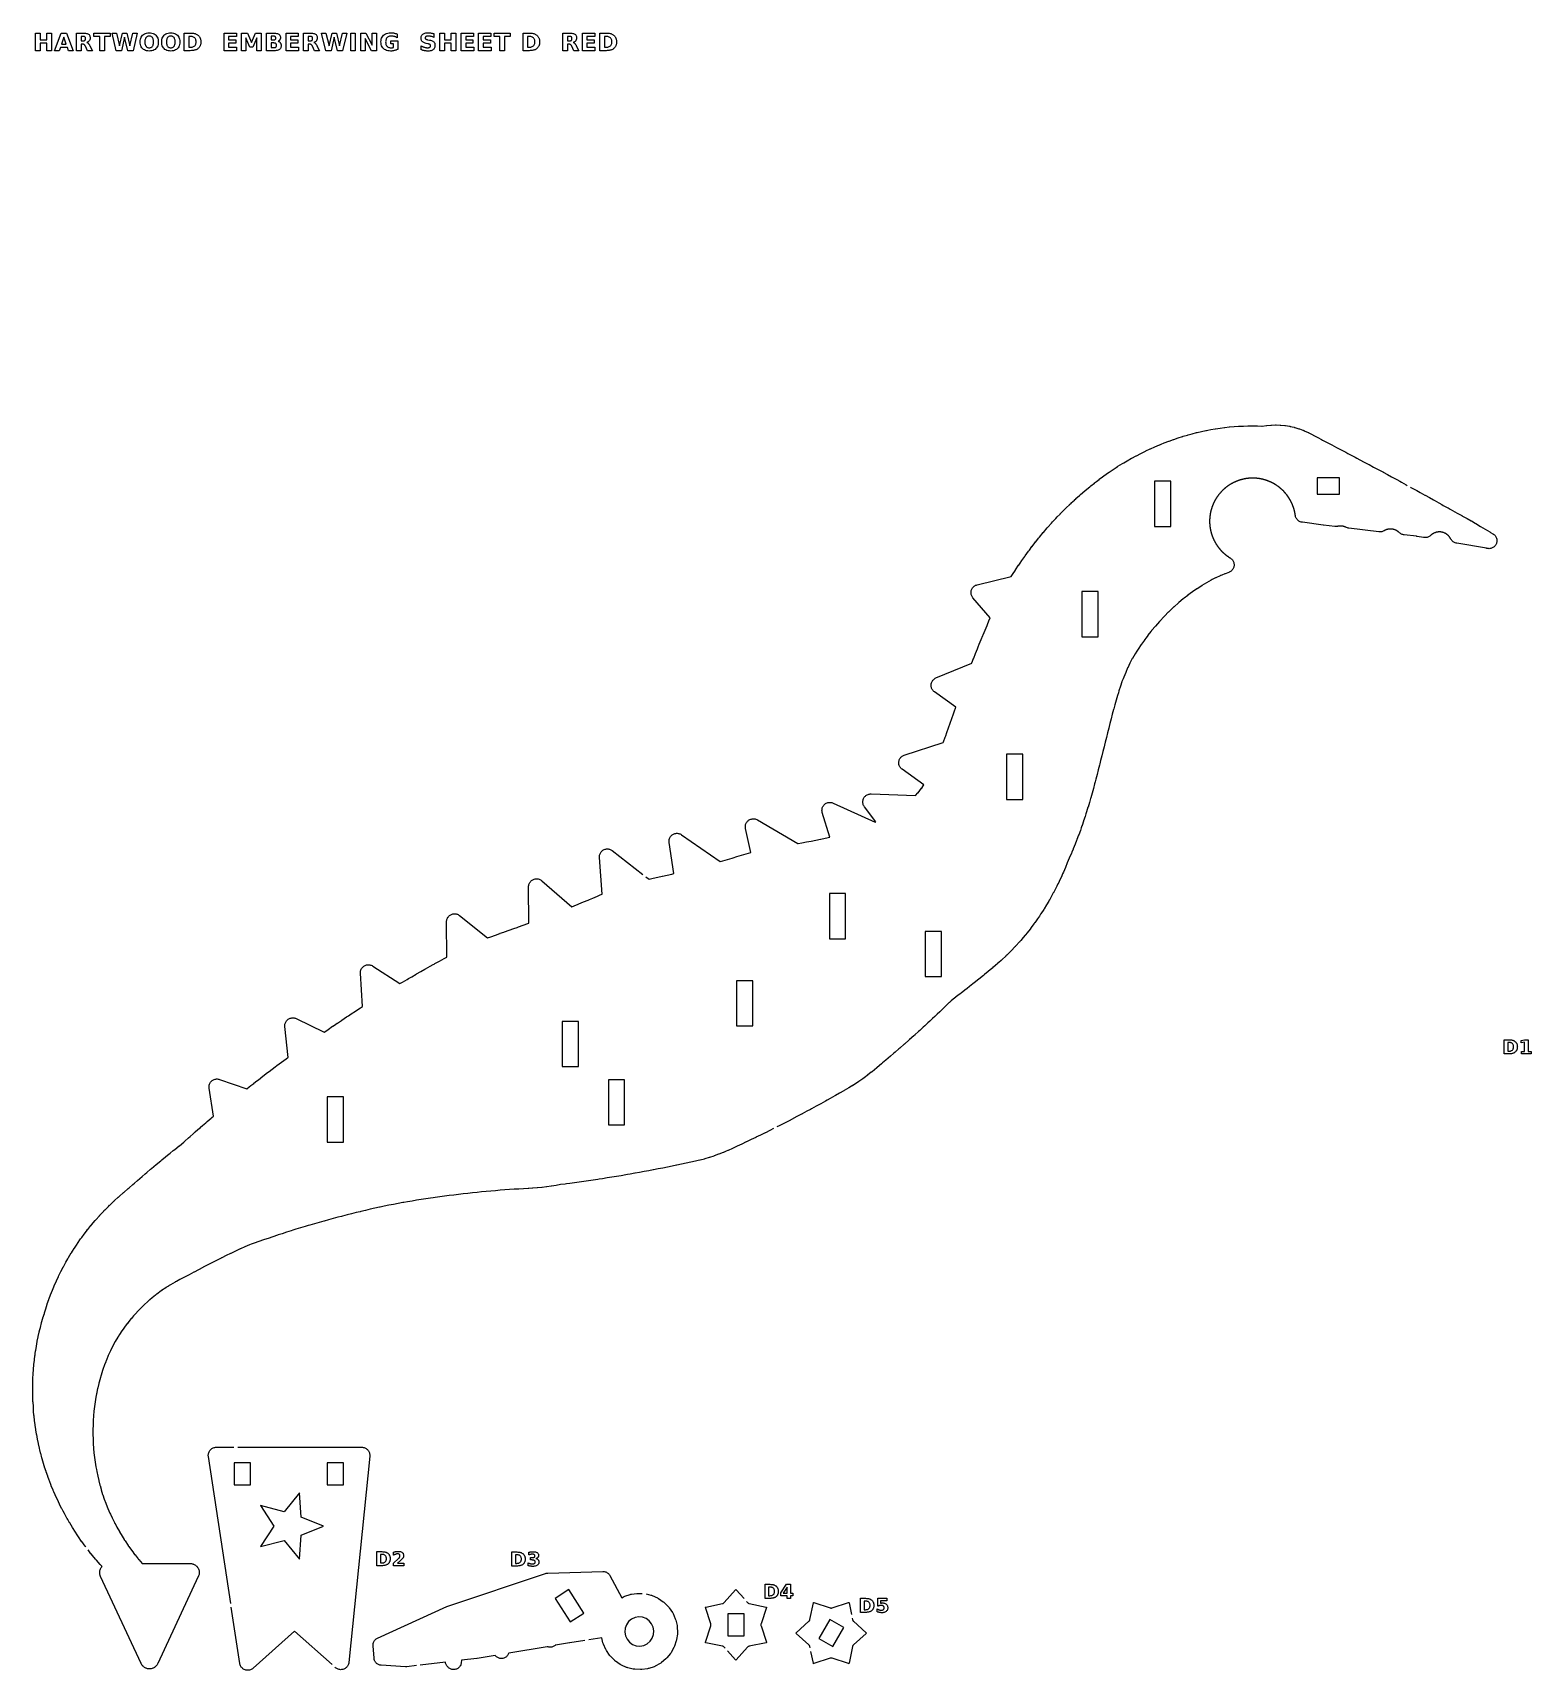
# Model space of a CAD drawing. Header units: millimetres. Extents: x 9 to 267, y 8 to 290.
import ezdxf

# ---------------------------------------------------------------- set-up
doc = ezdxf.new("R2010")
doc.units = ezdxf.units.MM
doc.layers.add('CUT', color=1, linetype='CONTINUOUS')
doc.layers.add('ENGRAVE', color=5, linetype='CONTINUOUS')

msp = doc.modelspace()

# ---------------------------------------------------------------- linework, layer by layer
at = {"layer": 'CUT', "color": 1}
for points in [[(114.4834, 144.7966), (115.0352, 144.3662), (115.7785, 144.5289), (116.5794, 144.7077), (117.3091, 144.8731), (117.3796, 144.8891), (118.1788, 145.0729), (118.9762, 145.2591), (119.2849, 145.3329), (118.506, 150.7027), (118.4935, 150.8332), (118.4936, 150.9661), (118.5066, 151.0983), (118.5322, 151.2287), (118.5704, 151.356), (118.6206, 151.4791), (118.6825, 151.5967), (118.7554, 151.7077), (118.8387, 151.8113), (118.9317, 151.9063), (119.0333, 151.9918), (119.1428, 152.0672), (119.259, 152.1317), (119.3809, 152.1846), (119.5073, 152.2255), (119.6371, 152.254), (119.769, 152.2699), (119.9019, 152.273), (120.0344, 152.2632), (120.1654, 152.2406), (120.2936, 152.2056), (120.4177, 152.1583), (120.5368, 152.0993), (120.6481, 152.03), (127.3059, 147.422), (127.773, 147.5543), (128.574, 147.7857), (129.3753, 148.0208), (129.5468, 148.0716), (130.1737, 148.258), (130.9726, 148.4989), (131.7728, 148.7441), (131.7783, 148.7458), (132.1913, 148.8704), (132.196, 148.8719), (132.5454, 148.9759), (132.5628, 148.9809), (131.6607, 153.109), (131.6389, 153.2378), (131.6296, 153.37), (131.633, 153.5024), (131.6492, 153.6339), (131.6779, 153.7632), (131.7189, 153.8892), (131.7719, 154.0106), (131.8363, 154.1264), (131.9115, 154.2354), (131.9969, 154.3367), (132.0917, 154.4293), (132.1949, 154.5124), (132.3056, 154.5851), (132.4228, 154.6468), (132.5454, 154.697), (132.6723, 154.7352), (132.8022, 154.7609), (132.9341, 154.7741), (133.0666, 154.7745), (133.1985, 154.7621), (133.3286, 154.7371), (133.4556, 154.6997), (133.5785, 154.6502), (133.6945, 154.59), (140.6912, 150.5173), (140.6973, 150.5141), (140.7042, 150.515), (141.3804, 150.6396), (142.1801, 150.7908), (142.9796, 150.9457), (143.7792, 151.1046), (144.5813, 151.2678), (144.6064, 151.273), (145.3771, 151.4339), (146.1658, 151.6032), (144.881, 155.8312), (144.8482, 155.9622), (144.8284, 156.0977), (144.8221, 156.2345), (144.8294, 156.3712), (144.8504, 156.5066), (144.8846, 156.6392), (144.9319, 156.7677), (144.9918, 156.8909), (145.0636, 157.0075), (145.1466, 157.1164), (145.2401, 157.2165), (145.343, 157.3068), (145.4544, 157.3864), (145.5732, 157.4545), (145.6982, 157.5105), (145.8281, 157.5538), (145.9617, 157.5839), (146.0977, 157.6006), (146.2346, 157.6037), (146.3711, 157.5932), (146.5059, 157.5691), (146.6377, 157.5318), (146.7633, 157.4822), (153.992, 154.2044), (154.1016, 154.255), (152.1365, 156.8438), (152.0614, 156.9535), (151.9966, 157.0716), (151.9436, 157.1955), (151.903, 157.324), (151.8751, 157.4558), (151.8603, 157.5898), (151.8587, 157.7245), (151.8703, 157.8588), (151.8949, 157.9913), (151.9325, 158.1207), (151.9825, 158.2459), (152.0445, 158.3655), (152.1179, 158.4785), (152.202, 158.5838), (152.2961, 158.6803), (152.3991, 158.7672), (152.5101, 158.8435), (152.6281, 158.9086), (152.7519, 158.9619), (152.8803, 159.0028), (153.0121, 159.0309), (153.146, 159.046), (153.2789, 159.0479), (160.9512, 158.7803), (161.3357, 159.2185), (161.3406, 159.2241), (161.3454, 159.2297), (161.348, 159.2327), (161.3582, 159.2451), (161.3629, 159.2509), (161.3688, 159.2583), (161.9743, 160.0299), (161.9822, 160.0401), (161.9899, 160.0504), (161.9976, 160.0608), (162.1261, 160.2396), (162.134, 160.2508), (162.1417, 160.2621), (162.1494, 160.2735), (162.3684, 160.6088), (158.615, 163.3123), (158.509, 163.3971), (158.4106, 163.4933), (158.3224, 163.5989), (158.2451, 163.7128), (158.1796, 163.8338), (158.1265, 163.9608), (158.0864, 164.0924), (158.0597, 164.2274), (158.0465, 164.3644), (158.0472, 164.502), (158.0616, 164.6389), (158.0896, 164.7737), (158.1309, 164.9049), (158.1851, 165.0314), (158.2517, 165.1518), (158.33, 165.265), (158.4193, 165.3698), (158.5185, 165.4651), (158.6268, 165.55), (158.743, 165.6237), (158.8661, 165.6854), (158.9929, 165.7338), (165.7011, 167.9172), (165.7402, 168.018), (166.0457, 168.8227), (166.128, 169.0416), (166.3425, 169.6191), (166.6347, 170.4194), (166.9228, 171.2211), (166.9294, 171.2396), (167.207, 172.0219), (167.4892, 172.8239), (167.7292, 173.5077), (167.7696, 173.6226), (167.7704, 173.6249), (167.9019, 173.9973), (164.1917, 176.6217), (164.0881, 176.7028), (163.9916, 176.7948), (163.9044, 176.8957), (163.8274, 177.0046), (163.7613, 177.1204), (163.7067, 177.242), (163.6642, 177.3684), (163.6341, 177.4983), (163.6168, 177.6306), (163.6123, 177.7638), (163.6208, 177.8969), (163.6421, 178.0286), (163.676, 178.1575), (163.7223, 178.2826), (163.7805, 178.4026), (163.8501, 178.5163), (163.9303, 178.6229), (164.0205, 178.7211), (164.1197, 178.8101), (164.2271, 178.8892), (164.3417, 178.9574), (164.4607, 179.0134), (170.6177, 181.556), (170.6201, 181.5572), (170.6211, 181.5595), (170.643, 181.6184), (170.646, 181.6264), (170.9298, 182.3754), (170.9451, 182.4158), (170.9479, 182.4233), (170.9508, 182.4307), (170.9537, 182.4382), (171.2605, 183.2191), (171.264, 183.2278), (171.5836, 184.0248), (171.7287, 184.3892), (171.7304, 184.3934), (171.9023, 184.8208), (171.9053, 184.8283), (172.228, 185.6171), (172.2312, 185.6249), (172.2345, 185.6327), (172.2378, 185.6405), (172.5308, 186.3315), (172.5675, 186.4179), (172.5708, 186.4258), (172.5742, 186.4336), (172.5776, 186.4415), (172.9192, 187.2184), (172.9224, 187.2257), (172.9254, 187.233), (172.9285, 187.2403), (173.2477, 188.0205), (173.2511, 188.0287), (173.3307, 188.2197), (173.5841, 188.8272), (173.8129, 189.3777), (170.8269, 192.8137), (170.745, 192.9177), (170.6727, 193.0308), (170.6118, 193.1503), (170.5628, 193.2752), (170.5262, 193.4044), (170.5024, 193.5364), (170.4916, 193.6702), (170.4938, 193.8043), (170.5091, 193.9377), (170.5374, 194.0689), (170.5783, 194.1967), (170.6314, 194.3199), (170.6963, 194.4373), (170.7724, 194.5479), (170.8589, 194.6505), (170.9549, 194.7442), (171.0596, 194.8281), (171.1721, 194.9014), (171.2911, 194.9634), (171.4156, 195.0135), (171.5426, 195.0507), (177.4165, 196.4635), (177.4191, 196.4642), (177.4206, 196.4664), (177.6506, 196.8326), (177.6554, 196.8402), (178.1314, 197.5869), (178.1367, 197.5952), (178.1592, 197.6299), (178.1669, 197.6417), (178.6871, 198.4264), (178.6941, 198.4368), (178.7011, 198.4471), (178.7082, 198.4575), (178.9369, 198.7888), (178.9383, 198.7909), (179.2429, 199.2304), (179.2489, 199.2389), (179.2549, 199.2474), (179.2609, 199.2559), (179.7375, 199.9211), (179.7391, 199.9234), (179.8233, 200.0404), (179.8258, 200.044), (180.3984, 200.8342), (180.4033, 200.841), (180.4083, 200.8477), (180.4132, 200.8544), (180.5377, 201.0218), (180.5399, 201.0247), (180.9946, 201.6326), (181.001, 201.6411), (181.0075, 201.6496), (181.014, 201.6581), (181.3384, 202.0776), (181.3408, 202.0807), (181.6148, 202.4329), (181.6219, 202.442), (181.6291, 202.451), (181.6363, 202.4601), (182.1391, 203.0838), (182.1417, 203.087), (182.2627, 203.2362), (182.269, 203.2439), (182.2752, 203.2514), (182.2815, 203.259), (182.9317, 204.0368), (182.9383, 204.0446), (182.945, 204.0524), (182.9516, 204.0602), (183.6263, 204.8425), (183.632, 204.8492), (183.7362, 204.9684), (183.7439, 204.9772), (184.3351, 205.642), (184.34, 205.6474), (184.3449, 205.6528), (184.3498, 205.6582), (184.541, 205.8686), (184.5447, 205.8726), (185.064, 206.4393), (185.0713, 206.4472), (185.0786, 206.455), (185.0859, 206.4628), (185.3419, 206.7332), (185.3457, 206.7373), (185.8271, 207.2418), (185.8338, 207.2487), (185.8404, 207.2556), (185.8471, 207.2624), (186.1426, 207.5634), (186.1467, 207.5674), (186.6178, 208.0431), (186.6244, 208.0498), (186.6311, 208.0564), (186.6379, 208.0631), (186.9434, 208.363), (186.9476, 208.3671), (187.4371, 208.8433), (187.4446, 208.8505), (187.4521, 208.8577), (187.4596, 208.8649), (187.7428, 209.1319), (187.7488, 209.1375), (188.2992, 209.6502), (188.3044, 209.6551), (188.5391, 209.8713), (188.5462, 209.8777), (188.5531, 209.884), (188.5601, 209.8904), (189.1866, 210.4514), (189.1917, 210.456), (189.3394, 210.5869), (189.347, 210.5936), (189.3545, 210.6001), (189.362, 210.6066), (190.1135, 211.2528), (190.1181, 211.2568), (190.1388, 211.2744), (190.1479, 211.2821), (190.1562, 211.2891), (190.1648, 211.2962), (190.9476, 211.9402), (190.9525, 211.9442), (191.0823, 212.0499), (191.0894, 212.0556), (191.0964, 212.0612), (191.1034, 212.0669), (191.7466, 212.5766), (191.7537, 212.5821), (192.1037, 212.8557), (192.1083, 212.8593), (192.5406, 213.1941), (192.55, 213.2013), (192.5594, 213.2085), (192.5688, 213.2156), (193.1599, 213.657), (193.1642, 213.6602), (193.3388, 213.7895), (193.3504, 213.7979), (193.3619, 213.8063), (193.3734, 213.8146), (194.1514, 214.3654), (194.1568, 214.3692), (194.2739, 214.4512), (194.2841, 214.4583), (194.2942, 214.4652), (194.3044, 214.4722), (194.9497, 214.9066), (194.9555, 214.9105), (194.9614, 214.9144), (194.9672, 214.9183), (195.4872, 215.2604), (195.4906, 215.2627), (195.731, 215.4199), (195.7505, 215.4323), (195.77, 215.4447), (195.7897, 215.4568), (196.556, 215.9207), (196.5614, 215.9239), (196.783, 216.0566), (196.7919, 216.062), (196.8008, 216.0672), (196.8098, 216.0724), (197.357, 216.3887), (197.3627, 216.392), (198.1379, 216.8349), (198.1552, 216.8447), (198.1725, 216.8542), (198.1902, 216.8638), (198.1948, 216.8663), (198.1974, 216.8677), (198.9538, 217.2682), (198.9615, 217.2722), (198.9692, 217.2762), (198.977, 217.2802), (199.7211, 217.6619), (199.7302, 217.6666), (199.7656, 217.6844), (200.5378, 218.0729), (200.5576, 218.0827), (200.5775, 218.0923), (200.5975, 218.1018), (201.3637, 218.4561), (201.3683, 218.4582), (201.3791, 218.4632), (201.3873, 218.4669), (201.3942, 218.47), (201.4016, 218.4733), (202.1623, 218.8099), (202.17, 218.8133), (202.9386, 219.1477), (202.9605, 219.157), (202.9824, 219.1661), (203.0045, 219.175), (203.2441, 219.2692), (203.2455, 219.2698), (203.7678, 219.4746), (203.7728, 219.4765), (204.5531, 219.7788), (204.5669, 219.784), (204.5806, 219.7892), (204.5944, 219.7943), (205.3455, 220.0664), (205.3653, 220.0734), (205.3851, 220.0802), (205.405, 220.0869), (206.1729, 220.3381), (206.9402, 220.5917), (206.9654, 220.5997), (206.9907, 220.6075), (207.0161, 220.6151), (207.7745, 220.8328), (207.7795, 220.8343), (207.9062, 220.8701), (207.9138, 220.8722), (208.5641, 221.052), (208.5752, 221.0551), (208.5862, 221.058), (208.5972, 221.0609), (209.3488, 221.2549), (209.3713, 221.2605), (209.3939, 221.2659), (209.4165, 221.2711), (210.1773, 221.4396), (210.9395, 221.6124), (210.97, 221.6189), (211.0006, 221.6251), (211.0313, 221.631), (211.2719, 221.6738), (211.7805, 221.7643), (212.5544, 221.9057), (212.5767, 221.9096), (212.599, 221.9133), (212.6214, 221.9168), (213.373, 222.0281), (213.3841, 222.0297), (213.3952, 222.0312), (213.4063, 222.0327), (214.1711, 222.1329), (214.1844, 222.1345), (214.1977, 222.1361), (214.211, 222.1377), (214.9628, 222.2208), (214.9829, 222.2229), (215.003, 222.2248), (215.0231, 222.2266), (215.7931, 222.2883), (216.5453, 222.3491), (216.579, 222.3514), (216.6128, 222.3532), (216.6466, 222.3547), (217.3907, 222.377), (217.3981, 222.3773), (218.1495, 222.409), (218.1823, 222.4099), (218.2151, 222.4105), (218.2479, 222.4107), (218.9954, 222.4055), (219.7609, 222.4031), (219.7881, 222.4027), (219.8154, 222.4021), (219.8426, 222.4011), (220.5602, 222.3696), (220.5757, 222.3693), (220.6177, 222.3711), (220.6331, 222.3727), (221.3588, 222.4674), (221.3806, 222.4701), (221.4021, 222.4725), (221.4248, 222.4749), (222.1311, 222.5431), (222.1739, 222.5465), (222.2167, 222.5493), (222.2595, 222.5513), (222.9358, 222.573), (222.9786, 222.5737), (223.0214, 222.5737), (223.0642, 222.573), (223.7405, 222.5513), (223.7833, 222.5493), (223.8261, 222.5465), (223.8689, 222.5431), (224.5446, 222.4779), (224.5877, 222.473), (224.6306, 222.4675), (224.6735, 222.4612), (225.3496, 222.3515), (225.3927, 222.3437), (225.4356, 222.3353), (225.4784, 222.3262), (226.1546, 222.1705), (226.1975, 222.1598), (226.2402, 222.1485), (226.2828, 222.1364), (226.9614, 221.9321), (227.0029, 221.9189), (227.0441, 221.905), (227.0852, 221.8904), (227.6647, 221.6738), (227.6713, 221.6713), (227.6779, 221.6688), (227.6845, 221.6663), (227.7708, 221.633), (227.8095, 221.6174), (227.8479, 221.6012), (227.886, 221.5844), (228.5807, 221.2654), (228.6155, 221.2488), (228.65, 221.2317), (228.6843, 221.2141), (229.3392, 220.8664), (229.4299, 220.8183), (230.2295, 220.3986), (230.2351, 220.3957), (230.8511, 220.0686), (231.033, 219.9729), (231.035, 219.9719), (231.8311, 219.5514), (232.3747, 219.2665), (232.6321, 219.1317), (232.6349, 219.1302), (233.4343, 218.709), (233.8941, 218.4664), (234.2332, 218.2875), (234.235, 218.2866), (235.033, 217.8641), (235.0351, 217.863), (235.4046, 217.6665), (235.8321, 217.4396), (236.63, 217.0185), (236.6352, 217.0158), (236.9102, 216.8691), (237.4296, 216.5951), (237.4352, 216.5921), (238.2267, 216.1698), (238.4218, 216.0675), (239.0324, 215.749), (239.0348, 215.7478), (239.8312, 215.3303), (239.8349, 215.3284), (239.9521, 215.2665), (240.6328, 214.9072), (241.4157, 214.4959), (241.4289, 214.4889), (241.4422, 214.4817), (241.4554, 214.4745), (241.4688, 214.4671), (241.4715, 214.4655), (242.236, 214.0393), (242.9051, 213.6659), (243.0285, 213.5971), (243.8278, 213.1587), (243.8364, 213.154), (244.3474, 212.8688), (244.6308, 212.7126), (244.6365, 212.7094), (245.4282, 212.2677), (245.6104, 212.1678)], [(246.1809, 211.8564), (246.2289, 211.8303), (246.2362, 211.8263), (247.0352, 211.3847), (247.2492, 211.2667), (247.2512, 211.2656), (247.8328, 210.9436), (248.6319, 210.5044), (248.6362, 210.502), (248.7003, 210.4664), (248.7019, 210.4655), (249.4326, 210.059), (250.1434, 209.6666), (250.1452, 209.6656), (250.2331, 209.6169), (250.2365, 209.6151), (251.0346, 209.1699), (251.581, 208.8662), (251.5823, 208.8655), (251.8317, 208.7266), (252.6278, 208.2875), (252.6336, 208.2842), (252.6395, 208.2809), (252.6453, 208.2777), (253.0137, 208.0696), (253.4358, 207.8348), (254.2311, 207.3918), (254.4524, 207.2698), (255.0265, 206.9584), (255.0329, 206.9549), (255.0394, 206.9513), (255.0458, 206.9478), (255.8308, 206.5106), (255.9105, 206.4668), (255.9126, 206.4656), (256.6122, 206.0788), (256.6288, 206.0694), (256.6454, 206.0599), (256.6619, 206.0504), (257.3146, 205.6647), (257.4316, 205.5956), (257.4384, 205.5916), (258.2365, 205.1138), (258.2386, 205.1126), (258.6501, 204.8652), (259.0344, 204.6349), (259.8381, 204.1572), (259.9872, 204.0686), (260.3648, 203.8474), (260.4201, 203.8132), (260.4427, 203.7984), (260.5497, 203.7208), (260.65, 203.632), (260.7411, 203.5339), (260.8223, 203.4274), (260.8927, 203.3134), (260.9517, 203.1932), (260.9988, 203.0678), (261.0334, 202.9384), (261.0552, 202.8062), (261.0641, 202.6726), (261.0599, 202.5387), (261.0428, 202.4059), (261.0128, 202.2753), (260.9702, 202.1483), (260.9155, 202.026), (260.8492, 201.9097), (260.7718, 201.8003), (260.6842, 201.699), (260.5871, 201.6067), (260.4815, 201.5243), (260.3684, 201.4526), (260.2489, 201.3922), (260.124, 201.3437), (259.995, 201.3076), (259.8631, 201.2842), (259.7296, 201.2737), (259.5957, 201.2763), (259.4644, 201.2917), (259.4378, 201.2962), (259.3738, 201.3085), (259.3191, 201.3204), (259.3125, 201.3218), (259.306, 201.3231), (259.2994, 201.3245), (259.2778, 201.3287), (259.2712, 201.3299), (259.2646, 201.3311), (259.258, 201.3323), (254.1321, 202.2148), (254.0647, 202.2282), (254.03, 202.236), (253.8958, 202.2736), (253.7643, 202.3256), (253.6388, 202.3907), (253.5208, 202.4684), (253.4113, 202.5578), (253.3115, 202.658), (253.2226, 202.7678), (253.1465, 202.8846), (253.1283, 202.9159), (253.1015, 202.9643), (253.092, 202.9823), (253.0892, 202.9876), (253.0774, 203.0093), (253.0737, 203.0159), (253.07, 203.0224), (253.0663, 203.029), (253.0232, 203.1036), (253.0155, 203.1166), (253.0076, 203.1294), (252.9996, 203.1422), (252.9728, 203.1837), (252.9645, 203.1963), (252.956, 203.2087), (252.9474, 203.221), (252.9043, 203.2812), (252.8953, 203.2933), (252.8863, 203.3053), (252.877, 203.3172), (252.8463, 203.3559), (252.8368, 203.3676), (252.8271, 203.3792), (252.8173, 203.3906), (252.7685, 203.4462), (252.7584, 203.4574), (252.7482, 203.4685), (252.7379, 203.4794), (252.7035, 203.5149), (252.6928, 203.5256), (252.6821, 203.5361), (252.6712, 203.5465), (252.6172, 203.5971), (252.606, 203.6072), (252.5948, 203.6173), (252.5834, 203.6271), (252.5457, 203.6591), (252.5341, 203.6687), (252.5224, 203.6781), (252.5105, 203.6874), (252.4518, 203.7324), (252.4397, 203.7414), (252.4275, 203.7503), (252.4152, 203.759), (252.3746, 203.7871), (252.3621, 203.7955), (252.3495, 203.8037), (252.3368, 203.8118), (252.2739, 203.8508), (252.261, 203.8586), (252.248, 203.8662), (252.2349, 203.8737), (252.1917, 203.8976), (252.1784, 203.9048), (252.1651, 203.9117), (252.1517, 203.9185), (252.0852, 203.9512), (252.0716, 203.9577), (252.058, 203.964), (252.0442, 203.9701), (251.9988, 203.9897), (251.9849, 203.9955), (251.971, 204.0011), (251.9569, 204.0066), (251.8876, 204.0326), (251.8735, 204.0377), (251.8592, 204.0426), (251.845, 204.0474), (251.7979, 204.0624), (251.7835, 204.0668), (251.769, 204.071), (251.7545, 204.0751), (251.683, 204.0941), (251.6684, 204.0978), (251.6538, 204.1013), (251.6391, 204.1047), (251.5907, 204.115), (251.576, 204.118), (251.5612, 204.1208), (251.5464, 204.1234), (251.4733, 204.1353), (251.4584, 204.1376), (251.4435, 204.1396), (251.4286, 204.1415), (251.3794, 204.147), (251.3645, 204.1486), (251.3495, 204.1499), (251.3345, 204.151), (251.2606, 204.1557), (251.2456, 204.1565), (251.2305, 204.1571), (251.2155, 204.1575), (251.166, 204.1582), (251.151, 204.1582), (251.1359, 204.158), (251.1209, 204.1577), (251.0469, 204.1551), (251.0319, 204.1544), (251.0168, 204.1535), (251.0018, 204.1524), (250.9526, 204.1483), (250.9376, 204.1468), (250.9226, 204.1452), (250.9077, 204.1434), (250.8343, 204.1335), (250.8194, 204.1314), (250.8045, 204.129), (250.7897, 204.1264), (250.7411, 204.1175), (250.7263, 204.1146), (250.7116, 204.1115), (250.6969, 204.1082), (250.6248, 204.0912), (250.6102, 204.0876), (250.5957, 204.0838), (250.5811, 204.0798), (250.5336, 204.0661), (250.5192, 204.0617), (250.5049, 204.0572), (250.4906, 204.0525), (250.4206, 204.0285), (250.4064, 204.0235), (250.3923, 204.0182), (250.3782, 204.0128), (250.3323, 203.9945), (250.3183, 203.9888), (250.3045, 203.9829), (250.2907, 203.9768), (250.2234, 203.9461), (250.2098, 203.9396), (250.1963, 203.933), (250.1828, 203.9263), (250.1389, 203.9036), (250.1256, 203.8965), (250.1124, 203.8892), (250.0993, 203.8818), (250.0353, 203.8446), (250.0224, 203.8369), (250.0096, 203.829), (249.9968, 203.821), (249.9554, 203.7941), (249.9428, 203.7857), (249.9304, 203.7772), (249.9181, 203.7686), (249.8581, 203.7252), (249.846, 203.7163), (249.834, 203.7072), (249.8221, 203.6979), (249.7835, 203.6671), (249.7718, 203.6575), (249.7603, 203.6478), (249.7489, 203.638), (249.6934, 203.589), (249.6823, 203.5789), (249.6745, 203.5717), (249.6543, 203.5534), (249.6149, 203.5183), (249.5152, 203.4376), (249.4069, 203.3658), (249.2923, 203.3045), (249.1725, 203.2543), (249.0484, 203.2156), (248.9212, 203.1889), (248.7921, 203.1742), (248.6622, 203.1718), (248.5344, 203.1815), (248.5022, 203.1855), (248.4398, 203.1948), (247.3352, 203.3849), (247.3269, 203.3863), (247.3106, 203.3889), (247.3034, 203.39), (247.2496, 203.3979), (247.2416, 203.3991), (247.2252, 203.4013), (247.2182, 203.4022), (245.0696, 203.6615), (245.0082, 203.6703), (244.9764, 203.6757), (244.8535, 203.7022), (244.7319, 203.7406), (244.6144, 203.79), (244.502, 203.8501), (244.3956, 203.9204), (244.2976, 203.9991), (244.2735, 204.0203), (244.2393, 204.0516), (244.2197, 204.0701), (244.2092, 204.0798), (244.1978, 204.09), (244.1417, 204.1392), (244.1301, 204.149), (244.1184, 204.1587), (244.1066, 204.1683), (244.0675, 204.1993), (244.0555, 204.2086), (244.0434, 204.2177), (244.0311, 204.2267), (243.9703, 204.2701), (243.9578, 204.2787), (243.9453, 204.2872), (243.9326, 204.2956), (243.8906, 204.3225), (243.8777, 204.3306), (243.8647, 204.3385), (243.8516, 204.3462), (243.7868, 204.3833), (243.7736, 204.3907), (243.7602, 204.398), (243.7467, 204.405), (243.7023, 204.4277), (243.6887, 204.4344), (243.675, 204.4409), (243.6612, 204.4473), (243.593, 204.4779), (243.5791, 204.4839), (243.5651, 204.4898), (243.551, 204.4955), (243.5045, 204.5136), (243.4903, 204.519), (243.476, 204.5241), (243.4617, 204.5291), (243.3908, 204.5528), (243.3764, 204.5574), (243.3618, 204.5618), (243.3472, 204.5661), (243.2992, 204.5795), (243.2845, 204.5834), (243.2698, 204.5872), (243.255, 204.5907), (243.1822, 204.6072), (243.1673, 204.6104), (243.1524, 204.6134), (243.1375, 204.6162), (243.0884, 204.6248), (243.0734, 204.6272), (243.0584, 204.6295), (243.0433, 204.6316), (242.9692, 204.6408), (242.9541, 204.6425), (242.939, 204.644), (242.9238, 204.6453), (242.8741, 204.649), (242.8589, 204.6499), (242.8437, 204.6507), (242.8286, 204.6512), (242.7539, 204.653), (242.7387, 204.6532), (242.7235, 204.6532), (242.7083, 204.653), (242.6585, 204.6518), (242.6433, 204.6512), (242.6281, 204.6504), (242.6129, 204.6495), (242.5385, 204.6439), (242.5233, 204.6426), (242.5082, 204.6411), (242.4931, 204.6394), (242.4436, 204.6332), (242.4286, 204.6311), (242.4135, 204.6289), (242.3986, 204.6264), (242.325, 204.6135), (242.3101, 204.6107), (242.2952, 204.6077), (242.2803, 204.6045), (242.2317, 204.5934), (242.2169, 204.5899), (242.2022, 204.5862), (242.1875, 204.5822), (242.1156, 204.5621), (242.101, 204.5578), (242.0865, 204.5533), (242.072, 204.5487), (242.0247, 204.5329), (242.0104, 204.5279), (241.9961, 204.5227), (241.9819, 204.5174), (241.9123, 204.4902), (241.8982, 204.4845), (241.8842, 204.4786), (241.8703, 204.4725), (241.8248, 204.4521), (241.811, 204.4457), (241.7973, 204.4392), (241.7837, 204.4324), (241.7171, 204.3985), (241.7037, 204.3914), (241.6903, 204.3842), (241.6771, 204.3768), (241.658, 204.3658), (241.6042, 204.3365), (241.5758, 204.3219), (241.4627, 204.2701), (241.3438, 204.2283), (241.2216, 204.1976), (241.0971, 204.1782), (240.9713, 204.1703), (240.847, 204.1739), (240.8152, 204.1762), (240.7547, 204.1822), (235.5601, 204.809), (235.4879, 204.8197), (235.4502, 204.8264), (235.3061, 204.86), (235.1665, 204.9091), (235.1311, 204.9238), (235.0645, 204.9536), (235.0538, 204.9587), (235.0382, 204.9659), (234.9729, 204.995), (234.959, 205.001), (234.945, 205.0069), (234.9309, 205.0126), (234.8844, 205.0306), (234.8701, 205.0359), (234.8558, 205.041), (234.8415, 205.046), (234.7706, 205.0695), (234.7561, 205.0741), (234.7416, 205.0785), (234.727, 205.0828), (234.6789, 205.0961), (234.6642, 205.1), (234.6495, 205.1037), (234.6347, 205.1072), (234.5618, 205.1236), (234.547, 205.1267), (234.5321, 205.1297), (234.5171, 205.1325), (234.468, 205.141), (234.453, 205.1434), (234.438, 205.1456), (234.4229, 205.1477), (234.3488, 205.1567), (234.3337, 205.1584), (234.3186, 205.1599), (234.3034, 205.1611), (234.2537, 205.1647), (234.2385, 205.1657), (234.2233, 205.1664), (234.2081, 205.1669), (234.1335, 205.1686), (234.1183, 205.1687), (234.1031, 205.1687), (234.0879, 205.1685), (234.038, 205.1671), (234.0228, 205.1665), (234.0077, 205.1658), (233.9925, 205.1648), (233.9181, 205.1591), (233.9029, 205.1577), (233.8878, 205.1562), (233.8727, 205.1545), (233.8232, 205.1482), (233.8082, 205.1461), (233.7932, 205.1438), (233.7782, 205.1413), (233.7046, 205.1282), (233.6897, 205.1254), (233.6759, 205.1226), (233.6481, 205.1172), (233.6066, 205.1097), (233.4923, 205.094), (233.3755, 205.0879), (233.2602, 205.0917), (233.2301, 205.094), (233.1728, 205.0996), (231.1862, 205.3368), (231.1787, 205.3378), (231.1711, 205.3387), (231.1635, 205.3397), (227.5669, 205.8108), (227.5013, 205.821), (227.4679, 205.8271), (227.3368, 205.8577), (227.2077, 205.9018), (227.0836, 205.9584), (226.9657, 206.0271), (226.8551, 206.1071), (226.7531, 206.1976), (226.6605, 206.2979), (226.5783, 206.4068), (226.5074, 206.5233), (226.4483, 206.6463), (226.4016, 206.7745), (226.3684, 206.9049), (226.3617, 206.9382), (226.3501, 207.0035), (226.3483, 207.0157), (226.3457, 207.0316), (226.3454, 207.0331), (226.3392, 207.0713), (226.3335, 207.1093), (226.3297, 207.1367), (226.3256, 207.1688), (226.324, 207.1805), (226.3218, 207.1945), (226.3142, 207.2404), (226.3117, 207.2543), (226.3095, 207.2657), (226.3064, 207.2828), (226.3034, 207.2999), (226.3005, 207.317), (226.2986, 207.3285), (226.2961, 207.3425), (226.2876, 207.3881), (226.2848, 207.402), (226.2824, 207.4134), (226.2789, 207.4304), (226.2756, 207.4475), (226.2723, 207.4645), (226.2702, 207.476), (226.2675, 207.4899), (226.2548, 207.5508), (226.2519, 207.5643), (226.2351, 207.6399), (226.2319, 207.6536), (226.2291, 207.6646), (226.2251, 207.6815), (226.2211, 207.6984), (226.2173, 207.7153), (226.2148, 207.7267), (226.2116, 207.7405), (226.2005, 207.7856), (226.197, 207.7993), (226.194, 207.8106), (226.1896, 207.8273), (226.1853, 207.8442), (226.1811, 207.861), (226.1783, 207.8723), (226.1749, 207.8861), (226.1629, 207.931), (226.1591, 207.9446), (226.1552, 207.9582), (226.151, 207.9717), (226.1496, 207.9762), (226.1385, 208.0133), (226.1279, 208.0503), (226.1206, 208.0769), (226.1124, 208.1082), (226.1092, 208.1196), (226.1053, 208.1332), (226.0918, 208.1777), (226.0875, 208.1912), (226.0839, 208.2022), (226.0786, 208.2188), (226.0734, 208.2353), (226.0682, 208.2519), (226.0649, 208.2631), (226.0607, 208.2766), (226.0463, 208.3208), (226.0417, 208.3342), (226.037, 208.3475), (226.0322, 208.3608), (226.0305, 208.3653), (226.0174, 208.4016), (226.0048, 208.438), (225.9961, 208.4642), (225.9861, 208.495), (225.9823, 208.5062), (225.9777, 208.5196), (225.9617, 208.5632), (225.9567, 208.5764), (225.9525, 208.5873), (225.9463, 208.6035), (225.9402, 208.6198), (225.9342, 208.6361), (225.9302, 208.647), (225.9252, 208.6603), (225.9084, 208.7036), (225.9032, 208.7167), (225.8987, 208.7275), (225.8922, 208.7436), (225.8857, 208.7597), (225.8794, 208.7759), (225.8752, 208.7867), (225.87, 208.7999), (225.8463, 208.8575), (225.841, 208.8702), (225.8105, 208.9415), (225.8049, 208.9543), (225.8002, 208.9646), (225.7931, 208.9804), (225.7861, 208.9963), (225.7792, 209.0123), (225.7746, 209.023), (225.769, 209.036), (225.7498, 209.0783), (225.7438, 209.0911), (225.7388, 209.1016), (225.7314, 209.1173), (225.7241, 209.1331), (225.7168, 209.1488), (225.7121, 209.1595), (225.7061, 209.1723), (225.6861, 209.2143), (225.6799, 209.227), (225.6735, 209.2396), (225.667, 209.2521), (225.6647, 209.2563), (225.647, 209.2907), (225.6298, 209.3251), (225.6178, 209.35), (225.6039, 209.3792), (225.5987, 209.3899), (225.5923, 209.4025), (225.5709, 209.4437), (225.5642, 209.4562), (225.5586, 209.4664), (225.5503, 209.4817), (225.5422, 209.497), (225.5341, 209.5124), (225.5288, 209.5227), (225.5221, 209.5352), (225.4999, 209.576), (225.4929, 209.5883), (225.4859, 209.6006), (225.4787, 209.6128), (225.4762, 209.6168), (225.4566, 209.6501), (225.4376, 209.6836), (225.4241, 209.7078), (225.4087, 209.7362), (225.4029, 209.7466), (225.3959, 209.7588), (225.3722, 209.7988), (225.3649, 209.8109), (225.3587, 209.8208), (225.3496, 209.8356), (225.3406, 209.8504), (225.3317, 209.8653), (225.3258, 209.8754), (225.3185, 209.8875), (225.294, 209.927), (225.2864, 209.9389), (225.2801, 209.9487), (225.2707, 209.9633), (225.2614, 209.9779), (225.2522, 209.9927), (225.2461, 210.0026), (225.2385, 210.0146), (225.2047, 210.0668), (225.1971, 210.0784), (225.1541, 210.1428), (225.1462, 210.1544), (225.1397, 210.1636), (225.1298, 210.1779), (225.12, 210.1922), (225.1103, 210.2066), (225.1038, 210.2164), (225.0959, 210.2281), (225.0693, 210.2661), (225.061, 210.2776), (225.0541, 210.2871), (225.044, 210.3011), (225.0339, 210.3152), (225.0239, 210.3294), (225.0172, 210.339), (225.009, 210.3506), (224.9817, 210.3881), (224.9732, 210.3994), (224.9646, 210.4107), (224.9559, 210.4218), (224.9529, 210.4255), (224.9292, 210.456), (224.906, 210.4867), (224.8895, 210.509), (224.8706, 210.5352), (224.8635, 210.5447), (224.8549, 210.5559), (224.8262, 210.5925), (224.8174, 210.6035), (224.81, 210.6125), (224.7991, 210.626), (224.7882, 210.6396), (224.7775, 210.6532), (224.7703, 210.6624), (224.7615, 210.6735), (224.7321, 210.7094), (224.723, 210.7203), (224.7138, 210.7311), (224.7045, 210.7417), (224.7013, 210.7452), (224.6759, 210.7744), (224.6511, 210.8038), (224.6335, 210.8251), (224.6131, 210.8502), (224.6055, 210.8593), (224.5963, 210.87), (224.5657, 210.905), (224.5562, 210.9155), (224.5484, 210.9241), (224.5367, 210.937), (224.5251, 210.9499), (224.5137, 210.963), (224.506, 210.9717), (224.4966, 210.9823), (224.4653, 211.0166), (224.4556, 211.027), (224.4476, 211.0354), (224.4357, 211.048), (224.4238, 211.0607), (224.4121, 211.0735), (224.4042, 211.0822), (224.3946, 211.0925), (224.3517, 211.1377), (224.3422, 211.1476), (224.2881, 211.2031), (224.2782, 211.213), (224.27, 211.2209), (224.2577, 211.2331), (224.2454, 211.2454), (224.2333, 211.2578), (224.2251, 211.2661), (224.2152, 211.2762), (224.182, 211.3087), (224.1718, 211.3185), (224.1633, 211.3265), (224.1507, 211.3385), (224.1382, 211.3505), (224.1258, 211.3626), (224.1175, 211.3708), (224.1073, 211.3806), (224.0735, 211.4125), (224.0631, 211.4221), (224.0526, 211.4316), (224.042, 211.4409), (224.0384, 211.444), (224.0094, 211.4696), (223.981, 211.4955), (223.9607, 211.5144), (223.9373, 211.5367), (223.9286, 211.5447), (223.918, 211.5542), (223.8832, 211.5848), (223.8724, 211.5941), (223.8635, 211.6016), (223.8503, 211.6128), (223.8371, 211.6242), (223.8241, 211.6356), (223.8153, 211.6433), (223.8046, 211.6526), (223.7691, 211.6825), (223.7582, 211.6915), (223.7472, 211.7004), (223.7361, 211.7092), (223.7323, 211.7121), (223.702, 211.7361), (223.6722, 211.7604), (223.6509, 211.7781), (223.6263, 211.799), (223.6172, 211.8066), (223.6061, 211.8154), (223.5696, 211.8442), (223.5584, 211.8528), (223.5491, 211.8598), (223.5353, 211.8703), (223.5215, 211.8809), (223.5078, 211.8916), (223.4987, 211.8988), (223.4875, 211.9075), (223.4504, 211.9355), (223.439, 211.9438), (223.4296, 211.9507), (223.4155, 211.9609), (223.4016, 211.9712), (223.3877, 211.9816), (223.3784, 211.9887), (223.367, 211.9971), (223.3166, 212.0336), (223.3053, 212.0416), (223.242, 212.0862), (223.2304, 212.0941), (223.221, 212.1004), (223.2066, 212.1101), (223.1923, 212.1199), (223.178, 212.1299), (223.1685, 212.1366), (223.1569, 212.1446), (223.1183, 212.1705), (223.1065, 212.1783), (223.0966, 212.1846), (223.0821, 212.194), (223.0676, 212.2035), (223.0531, 212.2132), (223.0435, 212.2197), (223.0317, 212.2275), (222.9926, 212.2526), (222.9806, 212.2601), (222.9685, 212.2675), (222.9564, 212.2747), (222.9522, 212.2771), (222.9191, 212.297), (222.8864, 212.3172), (222.863, 212.332), (222.8358, 212.3496), (222.8258, 212.3559), (222.8137, 212.3633), (222.7738, 212.387), (222.7616, 212.3941), (222.7514, 212.3999), (222.7363, 212.4085), (222.7213, 212.4172), (222.7064, 212.426), (222.6964, 212.432), (222.6842, 212.4392), (222.6438, 212.4621), (222.6314, 212.4689), (222.6189, 212.4756), (222.6064, 212.4822), (222.6021, 212.4844), (222.568, 212.5024), (222.5342, 212.5208), (222.51, 212.5343), (222.482, 212.5504), (222.4716, 212.5561), (222.4591, 212.5628), (222.418, 212.5843), (222.4053, 212.5907), (222.3949, 212.5959), (222.3794, 212.6037), (222.3639, 212.6116), (222.3485, 212.6196), (222.3382, 212.625), (222.3256, 212.6315), (222.284, 212.6522), (222.2713, 212.6583), (222.2607, 212.6633), (222.245, 212.6707), (222.2294, 212.6783), (222.2138, 212.686), (222.2034, 212.6912), (222.1907, 212.6974), (222.1344, 212.724), (222.1219, 212.7299), (222.0514, 212.762), (222.0386, 212.7677), (222.0282, 212.7721), (222.0122, 212.779), (221.9964, 212.7861), (221.9805, 212.7932), (221.9699, 212.7981), (221.957, 212.8038), (221.9144, 212.8222), (221.9013, 212.8276), (221.8905, 212.832), (221.8744, 212.8386), (221.8584, 212.8453), (221.8424, 212.8521), (221.8318, 212.8568), (221.8187, 212.8623), (221.7757, 212.8798), (221.7625, 212.885), (221.7493, 212.89), (221.736, 212.8949), (221.7315, 212.8965), (221.6953, 212.9099), (221.6594, 212.9238), (221.6337, 212.934), (221.6038, 212.9463), (221.5928, 212.9507), (221.5795, 212.9557), (221.5359, 212.9717), (221.5226, 212.9764), (221.5116, 212.9802), (221.4952, 212.9859), (221.4788, 212.9917), (221.4625, 212.9977), (221.4516, 213.0017), (221.4382, 213.0065), (221.3943, 213.0216), (221.3809, 213.0261), (221.3674, 213.0304), (221.3539, 213.0345), (221.3493, 213.0358), (221.3124, 213.0473), (221.2758, 213.0592), (221.2496, 213.068), (221.219, 213.0786), (221.2078, 213.0824), (221.1943, 213.0867), (221.1499, 213.1003), (221.1363, 213.1043), (221.1251, 213.1074), (221.1084, 213.1122), (221.0918, 213.1171), (221.0751, 213.1222), (221.064, 213.1256), (221.0504, 213.1296), (221.0058, 213.1423), (220.9921, 213.146), (220.9808, 213.149), (220.964, 213.1534), (220.9473, 213.158), (220.9306, 213.1627), (220.9194, 213.1659), (220.9057, 213.1697), (220.8455, 213.1855), (220.8321, 213.1889), (220.7569, 213.2076), (220.7433, 213.2108), (220.7322, 213.2132), (220.7153, 213.2171), (220.6984, 213.2211), (220.6815, 213.2252), (220.6702, 213.228), (220.6565, 213.2313), (220.6112, 213.2415), (220.5973, 213.2445), (220.5859, 213.2468), (220.5689, 213.2504), (220.5519, 213.254), (220.535, 213.2578), (220.5236, 213.2604), (220.5098, 213.2634), (220.4643, 213.2727), (220.4504, 213.2753), (220.4365, 213.2779), (220.4225, 213.2802), (220.4178, 213.281), (220.3797, 213.2875), (220.3419, 213.2946), (220.3148, 213.2999), (220.2831, 213.3065), (220.2714, 213.3087), (220.2575, 213.3113), (220.2117, 213.319), (220.1977, 213.3212), (220.1862, 213.3229), (220.169, 213.3255), (220.1519, 213.3282), (220.1348, 213.331), (220.1233, 213.333), (220.1093, 213.3352), (220.0633, 213.342), (220.0493, 213.3439), (220.0353, 213.3457), (220.0212, 213.3473), (220.0165, 213.3477), (219.9781, 213.3522), (219.9399, 213.3572), (219.9126, 213.361), (219.8806, 213.3659), (219.8688, 213.3675), (219.8548, 213.3692), (219.8086, 213.3744), (219.7945, 213.3758), (219.7829, 213.3769), (219.7656, 213.3785), (219.7484, 213.3803), (219.7311, 213.3822), (219.7195, 213.3835), (219.7055, 213.385), (219.6592, 213.3893), (219.6451, 213.3904), (219.6335, 213.3912), (219.6162, 213.3925), (219.5989, 213.3939), (219.5816, 213.3955), (219.57, 213.3966), (219.5559, 213.3978), (219.4937, 213.4022), (219.48, 213.4032), (219.4026, 213.4077), (219.3886, 213.4083), (219.3773, 213.4087), (219.36, 213.4094), (219.3426, 213.4102), (219.3253, 213.4112), (219.3136, 213.4119), (219.2995, 213.4126), (219.2531, 213.4143), (219.2389, 213.4147), (219.2273, 213.4148), (219.2099, 213.4152), (219.1926, 213.4157), (219.1752, 213.4162), (219.1636, 213.4167), (219.1494, 213.4171), (219.103, 213.4179), (219.0888, 213.418), (219.0747, 213.4179), (219.0605, 213.4176), (219.0558, 213.4175), (219.0171, 213.4169), (218.9787, 213.4169), (218.951, 213.4172), (218.9187, 213.4179), (218.9068, 213.4179), (218.8927, 213.4178), (218.8462, 213.417), (218.8321, 213.4166), (218.8204, 213.4161), (218.8031, 213.4155), (218.7857, 213.4151), (218.7684, 213.4147), (218.7567, 213.4145), (218.7426, 213.4141), (218.6961, 213.4124), (218.682, 213.4117), (218.6679, 213.4108), (218.6538, 213.4098), (218.649, 213.4094), (218.6105, 213.4067), (218.5721, 213.4046), (218.5444, 213.4034), (218.5121, 213.4022), (218.5003, 213.4017), (218.4861, 213.4008), (218.4398, 213.3974), (218.4257, 213.3962), (218.4141, 213.3951), (218.3968, 213.3936), (218.3795, 213.3922), (218.3622, 213.3908), (218.3506, 213.39), (218.3365, 213.3889), (218.2902, 213.3846), (218.2761, 213.3831), (218.2646, 213.3818), (218.2473, 213.3799), (218.23, 213.3781), (218.2127, 213.3764), (218.2011, 213.3754), (218.1871, 213.3739), (218.1252, 213.3669), (218.1115, 213.3653), (218.0346, 213.3555), (218.0207, 213.3536), (218.0095, 213.3519), (217.9924, 213.3494), (217.9752, 213.347), (217.9579, 213.3448), (217.9464, 213.3433), (217.9324, 213.3414), (217.8864, 213.3346), (217.8724, 213.3323), (217.8609, 213.3303), (217.8438, 213.3275), (217.8267, 213.3248), (217.8095, 213.3222), (217.798, 213.3205), (217.784, 213.3183), (217.7382, 213.3105), (217.7243, 213.308), (217.7104, 213.3053), (217.6965, 213.3025), (217.6919, 213.3015), (217.654, 213.2938), (217.6162, 213.2867), (217.5889, 213.2819), (217.557, 213.2766), (217.5454, 213.2745), (217.5315, 213.2718), (217.486, 213.2625), (217.4721, 213.2595), (217.4608, 213.2569), (217.4438, 213.2531), (217.4269, 213.2494), (217.4099, 213.2459), (217.3984, 213.2436), (217.3846, 213.2406), (217.3393, 213.2303), (217.3255, 213.2271), (217.3118, 213.2236), (217.2981, 213.22), (217.2935, 213.2188), (217.2561, 213.209), (217.2188, 213.1999), (217.1918, 213.1936), (217.1602, 213.1866), (217.1487, 213.1838), (217.135, 213.1804), (217.0901, 213.1685), (217.0764, 213.1648), (217.0652, 213.1616), (217.0485, 213.1569), (217.0318, 213.1523), (217.015, 213.1478), (217.0037, 213.1449), (216.9901, 213.1411), (216.9454, 213.1284), (216.9318, 213.1244), (216.9207, 213.1209), (216.9041, 213.1159), (216.8874, 213.111), (216.8707, 213.1062), (216.8595, 213.103), (216.8459, 213.099), (216.7864, 213.0807), (216.7732, 213.0766), (216.6995, 213.0529), (216.6862, 213.0484), (216.6755, 213.0447), (216.6591, 213.0391), (216.6426, 213.0336), (216.6261, 213.0282), (216.615, 213.0247), (216.6016, 213.0202), (216.5576, 213.0051), (216.5443, 213.0003), (216.5334, 212.9962), (216.5171, 212.9903), (216.5007, 212.9845), (216.4843, 212.9787), (216.4733, 212.975), (216.46, 212.9702), (216.4164, 212.9542), (216.4032, 212.9491), (216.39, 212.944), (216.3769, 212.9386), (216.3725, 212.9368), (216.3367, 212.9223), (216.3008, 212.9084), (216.2749, 212.8986), (216.2445, 212.8876), (216.2334, 212.8833), (216.2203, 212.8782), (216.1773, 212.8606), (216.1642, 212.8551), (216.1535, 212.8505), (216.1376, 212.8436), (216.1216, 212.8369), (216.1055, 212.8303), (216.0947, 212.8259), (216.0816, 212.8205), (216.039, 212.8021), (216.0261, 212.7963), (216.0132, 212.7904), (216.0004, 212.7844), (215.9961, 212.7823), (215.9612, 212.7658), (215.9261, 212.75), (215.9008, 212.7389), (215.871, 212.7261), (215.8602, 212.7213), (215.8474, 212.7154), (215.8054, 212.6955), (215.7927, 212.6893), (215.7822, 212.6841), (215.7667, 212.6764), (215.7511, 212.6688), (215.7354, 212.6613), (215.7248, 212.6564), (215.7121, 212.6502), (215.6705, 212.6295), (215.6579, 212.6231), (215.6476, 212.6176), (215.6322, 212.6096), (215.6167, 212.6017), (215.6012, 212.5939), (215.5908, 212.5887), (215.5782, 212.5823), (215.523, 212.5534), (215.5108, 212.547), (215.4427, 212.5101), (215.4304, 212.5033), (215.4206, 212.4976), (215.4055, 212.4891), (215.3903, 212.4807), (215.3751, 212.4723), (215.3648, 212.4668), (215.3524, 212.46), (215.3121, 212.437), (215.2998, 212.4299), (215.2898, 212.4239), (215.2749, 212.415), (215.2599, 212.4063), (215.2448, 212.3977), (215.2347, 212.3919), (215.2224, 212.3848), (215.1825, 212.361), (215.1705, 212.3537), (215.1585, 212.3461), (215.1466, 212.3385), (215.1426, 212.3359), (215.1101, 212.315), (215.0774, 212.2948), (215.0537, 212.2804), (215.0258, 212.264), (215.0157, 212.2578), (215.0038, 212.2503), (214.9647, 212.2251), (214.9529, 212.2173), (214.9432, 212.2108), (214.9288, 212.2011), (214.9143, 212.1916), (214.8997, 212.1822), (214.8899, 212.1759), (214.8781, 212.1681), (214.8395, 212.1422), (214.8279, 212.1341), (214.8163, 212.126), (214.8049, 212.1177), (214.801, 212.1148), (214.7697, 212.0923), (214.7381, 212.0702), (214.7153, 212.0546), (214.6884, 212.0367), (214.6786, 212.0299), (214.6671, 212.0218), (214.6295, 211.9945), (214.6181, 211.9861), (214.6088, 211.979), (214.5949, 211.9686), (214.581, 211.9583), (214.567, 211.9481), (214.5575, 211.9412), (214.5461, 211.9328), (214.509, 211.9048), (214.4979, 211.8962), (214.4887, 211.8889), (214.475, 211.8782), (214.4613, 211.8676), (214.4475, 211.8571), (214.4382, 211.8501), (214.4269, 211.8415), (214.378, 211.8029), (214.3672, 211.7944), (214.307, 211.7456), (214.2963, 211.7366), (214.2876, 211.7293), (214.2743, 211.7181), (214.261, 211.7071), (214.2475, 211.6961), (214.2384, 211.6887), (214.2275, 211.6797), (214.1921, 211.6497), (214.1814, 211.6405), (214.1726, 211.6327), (214.1596, 211.6213), (214.1464, 211.61), (214.1332, 211.5987), (214.1243, 211.5912), (214.1136, 211.582), (214.0787, 211.5513), (214.0682, 211.5418), (214.0578, 211.5322), (214.0475, 211.5225), (214.0441, 211.5192), (214.0159, 211.4927), (213.9875, 211.4668), (213.9669, 211.4484), (213.9425, 211.4271), (213.9337, 211.4191), (213.9233, 211.4095), (213.8895, 211.3776), (213.8794, 211.3678), (213.8711, 211.3596), (213.8587, 211.3475), (213.8462, 211.3354), (213.8336, 211.3235), (213.8251, 211.3155), (213.8149, 211.3057), (213.7817, 211.2731), (213.7718, 211.2631), (213.7619, 211.2529), (213.7522, 211.2427), (213.7489, 211.2392), (213.7223, 211.2112), (213.6953, 211.1838), (213.6757, 211.1642), (213.6526, 211.1416), (213.6442, 211.1332), (213.6344, 211.1231), (213.6024, 211.0894), (213.5928, 211.079), (213.5849, 211.0703), (213.5732, 211.0576), (213.5614, 211.0448), (213.5495, 211.0322), (213.5414, 211.0238), (213.5318, 211.0134), (213.5005, 210.9791), (213.4911, 210.9685), (213.4834, 210.9597), (213.472, 210.9467), (213.4604, 210.9337), (213.4488, 210.9209), (213.4409, 210.9123), (213.4314, 210.9017), (213.3904, 210.8549), (213.3814, 210.8444), (213.3312, 210.7854), (213.3222, 210.7746), (213.3151, 210.7658), (213.3041, 210.7524), (213.293, 210.7391), (213.2818, 210.7258), (213.2742, 210.7169), (213.2651, 210.7061), (213.2358, 210.6701), (213.227, 210.659), (213.2198, 210.6498), (213.2091, 210.6362), (213.1982, 210.6226), (213.1873, 210.6091), (213.1799, 210.6001), (213.1711, 210.5891), (213.1425, 210.5525), (213.1339, 210.5412), (213.1254, 210.5299), (213.1171, 210.5184), (213.1143, 210.5146), (213.0915, 210.4834), (213.0683, 210.4527), (213.0514, 210.4308), (213.0314, 210.4053), (213.0242, 210.3959), (213.0158, 210.3846), (212.9884, 210.347), (212.9802, 210.3355), (212.9736, 210.3259), (212.9636, 210.3117), (212.9535, 210.2976), (212.9434, 210.2835), (212.9365, 210.2741), (212.9282, 210.2626), (212.9017, 210.2245), (212.8937, 210.2128), (212.8859, 210.201), (212.8782, 210.1891), (212.8757, 210.1851), (212.8546, 210.1527), (212.8331, 210.1208), (212.8175, 210.098), (212.7989, 210.0715), (212.7922, 210.0617), (212.7844, 210.0499), (212.7591, 210.0109), (212.7516, 209.9989), (212.7455, 209.989), (212.7363, 209.9743), (212.727, 209.9596), (212.7176, 209.945), (212.7113, 209.9352), (212.7037, 209.9233), (212.6792, 209.8838), (212.6719, 209.8717), (212.666, 209.8616), (212.6571, 209.8467), (212.6481, 209.8318), (212.6391, 209.817), (212.6329, 209.8071), (212.6256, 209.795), (212.5939, 209.7414), (212.5869, 209.7295), (212.5484, 209.6623), (212.5416, 209.6501), (212.5362, 209.6401), (212.5278, 209.6249), (212.5193, 209.6097), (212.5108, 209.5946), (212.505, 209.5845), (212.498, 209.5722), (212.4758, 209.5314), (212.4692, 209.5189), (212.4638, 209.5085), (212.4558, 209.4932), (212.4476, 209.4778), (212.4394, 209.4626), (212.4337, 209.4523), (212.4271, 209.4399), (212.4057, 209.3986), (212.3993, 209.386), (212.3931, 209.3733), (212.387, 209.3605), (212.385, 209.3562), (212.3683, 209.3214), (212.3511, 209.2869), (212.3386, 209.2623), (212.3236, 209.2336), (212.3182, 209.223), (212.312, 209.2103), (212.292, 209.1684), (212.2861, 209.1555), (212.2813, 209.1449), (212.2741, 209.1291), (212.2668, 209.1134), (212.2594, 209.0977), (212.2543, 209.0871), (212.2484, 209.0743), (212.2293, 209.032), (212.2236, 209.019), (212.2181, 209.006), (212.2127, 208.9929), (212.2109, 208.9885), (212.1962, 208.9528), (212.1809, 208.9174), (212.1697, 208.8922), (212.1563, 208.8627), (212.1516, 208.8519), (212.146, 208.8388), (212.1284, 208.7959), (212.1232, 208.7827), (212.119, 208.7718), (212.1127, 208.7556), (212.1062, 208.7395), (212.0997, 208.7234), (212.0952, 208.7127), (212.09, 208.6995), (212.0732, 208.6562), (212.0683, 208.643), (212.0643, 208.632), (212.0583, 208.6157), (212.0522, 208.5994), (212.046, 208.5832), (212.0418, 208.5724), (212.0368, 208.5591), (212.0155, 208.5006), (212.0108, 208.4876), (211.9853, 208.4145), (211.9808, 208.4012), (211.9774, 208.3904), (211.9719, 208.3739), (211.9664, 208.3574), (211.9608, 208.341), (211.9569, 208.33), (211.9524, 208.3166), (211.938, 208.2724), (211.9338, 208.2589), (211.9304, 208.2478), (211.9253, 208.2312), (211.9201, 208.2146), (211.9148, 208.1981), (211.9112, 208.187), (211.9069, 208.1735), (211.8935, 208.1291), (211.8895, 208.1155), (211.8857, 208.1018), (211.8821, 208.0882), (211.8809, 208.0835), (211.8709, 208.0462), (211.8604, 208.0092), (211.8525, 207.9827), (211.8431, 207.9518), (211.8397, 207.9404), (211.836, 207.9267), (211.824, 207.8819), (211.8206, 207.8681), (211.8178, 207.8568), (211.8137, 207.8399), (211.8094, 207.8231), (211.805, 207.8063), (211.8019, 207.7951), (211.7984, 207.7814), (211.7874, 207.7362), (211.7842, 207.7225), (211.7812, 207.7086), (211.7783, 207.6948), (211.7774, 207.6901), (211.7694, 207.6523), (211.761, 207.6148), (211.7546, 207.5878), (211.7468, 207.5564), (211.7441, 207.5449), (211.7411, 207.5311), (211.7317, 207.4856), (211.7289, 207.4717), (211.7268, 207.4602), (211.7236, 207.4432), (211.7202, 207.4262), (211.7168, 207.4091), (211.7144, 207.3977), (211.7116, 207.3839), (211.7031, 207.3382), (211.7006, 207.3243), (211.6988, 207.3127), (211.6959, 207.2956), (211.6929, 207.2785), (211.6897, 207.2615), (211.6876, 207.25), (211.6851, 207.2361), (211.6749, 207.1746), (211.6727, 207.161), (211.6611, 207.0844), (211.6591, 207.0705), (211.6577, 207.0593), (211.6554, 207.0421), (211.653, 207.0249), (211.6505, 207.0077), (211.6487, 206.9962), (211.6467, 206.9822), (211.6407, 206.9361), (211.639, 206.9221), (211.6378, 206.9105), (211.6358, 206.8932), (211.6337, 206.876), (211.6316, 206.8588), (211.63, 206.8472), (211.6283, 206.8332), (211.6232, 206.787), (211.6219, 206.7729), (211.6206, 206.7588), (211.6196, 206.7447), (211.6193, 206.7399), (211.6163, 206.7014), (211.6127, 206.6631), (211.6099, 206.6356), (211.6063, 206.6034), (211.6051, 206.5916), (211.6039, 206.5776), (211.6004, 206.5312), (211.5995, 206.5171), (211.5989, 206.5055), (211.5979, 206.4881), (211.5968, 206.4708), (211.5956, 206.4535), (211.5947, 206.4419), (211.5937, 206.4277), (211.5912, 206.3814), (211.5906, 206.3672), (211.5901, 206.3531), (211.5899, 206.3389), (211.5898, 206.3342), (211.5889, 206.2955), (211.5875, 206.2571), (211.5862, 206.2295), (211.5843, 206.1972), (211.5838, 206.1853), (211.5834, 206.1712), (211.5824, 206.1247), (211.5823, 206.1106), (211.5824, 206.0989), (211.5823, 206.0816), (211.5821, 206.0642), (211.5818, 206.0469), (211.5816, 206.0352), (211.5814, 206.0211), (211.5814, 205.9746), (211.5816, 205.9604), (211.5819, 205.9488), (211.5822, 205.9314), (211.5823, 205.9141), (211.5824, 205.8967), (211.5824, 205.8851), (211.5825, 205.8709), (211.5838, 205.8086), (211.5841, 205.7948), (211.5868, 205.7174), (211.5874, 205.7034), (211.5881, 205.6921), (211.589, 205.6748), (211.5898, 205.6574), (211.5904, 205.6401), (211.5908, 205.6284), (211.5914, 205.6143), (211.594, 205.5679), (211.5949, 205.5538), (211.5958, 205.5422), (211.5971, 205.5248), (211.5982, 205.5075), (211.5992, 205.4902), (211.5998, 205.4785), (211.6007, 205.4644), (211.6042, 205.4181), (211.6055, 205.404), (211.6069, 205.3899), (211.6084, 205.3759), (211.609, 205.3711), (211.6131, 205.3327), (211.6167, 205.2944), (211.619, 205.2668), (211.6213, 205.2346), (211.6223, 205.2228), (211.6237, 205.2087), (211.6288, 205.1625), (211.6305, 205.1485), (211.6321, 205.1369), (211.6343, 205.1197), (211.6363, 205.1025), (211.6383, 205.0852), (211.6396, 205.0736), (211.6412, 205.0596), (211.6473, 205.0135), (211.6493, 204.9995), (211.6514, 204.9855), (211.6537, 204.9716), (211.6546, 204.9669), (211.6608, 204.9287), (211.6665, 204.8907), (211.6703, 204.8633), (211.6744, 204.8312), (211.676, 204.8195), (211.6782, 204.8055), (211.6858, 204.7596), (211.6883, 204.7457), (211.6905, 204.7343), (211.6936, 204.7172), (211.6966, 204.7001), (211.6995, 204.683), (211.7014, 204.6715), (211.7039, 204.6575), (211.7124, 204.6119), (211.7152, 204.598), (211.7176, 204.5866), (211.7211, 204.5696), (211.7244, 204.5525), (211.7277, 204.5355), (211.7298, 204.524), (211.7325, 204.5101), (211.7452, 204.4492), (211.7481, 204.4357), (211.7649, 204.3601), (211.7681, 204.3464), (211.7709, 204.3354), (211.7749, 204.3185), (211.7789, 204.3016), (211.7827, 204.2847), (211.7852, 204.2733), (211.7884, 204.2595), (211.7995, 204.2144), (211.803, 204.2007), (211.806, 204.1894), (211.8104, 204.1727), (211.8147, 204.1558), (211.8189, 204.139), (211.8217, 204.1277), (211.8251, 204.1139), (211.8371, 204.069), (211.8409, 204.0554), (211.8448, 204.0418), (211.849, 204.0283), (211.8504, 204.0238), (211.8615, 203.9867), (211.8721, 203.9497), (211.8794, 203.9231), (211.8876, 203.8918), (211.8908, 203.8804), (211.8947, 203.8668), (211.9082, 203.8223), (211.9125, 203.8088), (211.9161, 203.7978), (211.9214, 203.7812), (211.9266, 203.7647), (211.9318, 203.7481), (211.9351, 203.7369), (211.9393, 203.7234), (211.9537, 203.6792), (211.9583, 203.6658), (211.963, 203.6525), (211.9678, 203.6392), (211.9695, 203.6347), (211.9826, 203.5984), (211.9952, 203.562), (212.0039, 203.5358), (212.0139, 203.505), (212.0177, 203.4938), (212.0223, 203.4804), (212.0383, 203.4368), (212.0433, 203.4236), (212.0475, 203.4127), (212.0537, 203.3965), (212.0598, 203.3802), (212.0658, 203.3639), (212.0698, 203.353), (212.0748, 203.3397), (212.0916, 203.2964), (212.0968, 203.2833), (212.1013, 203.2725), (212.1078, 203.2564), (212.1143, 203.2403), (212.1206, 203.2241), (212.1248, 203.2133), (212.13, 203.2001), (212.1537, 203.1425), (212.159, 203.1298), (212.1895, 203.0585), (212.1951, 203.0457), (212.1998, 203.0354), (212.2069, 203.0196), (212.2139, 203.0037), (212.2208, 202.9877), (212.2254, 202.977), (212.231, 202.964), (212.2502, 202.9217), (212.2562, 202.9089), (212.2612, 202.8984), (212.2686, 202.8827), (212.2759, 202.8669), (212.2832, 202.8512), (212.2879, 202.8405), (212.2939, 202.8277), (212.3139, 202.7857), (212.3201, 202.773), (212.3265, 202.7604), (212.333, 202.7479), (212.3353, 202.7437), (212.353, 202.7093), (212.3702, 202.6749), (212.3822, 202.65), (212.3961, 202.6208), (212.4013, 202.6101), (212.4077, 202.5975), (212.4291, 202.5563), (212.4358, 202.5438), (212.4414, 202.5336), (212.4497, 202.5183), (212.4578, 202.503), (212.4659, 202.4876), (212.4712, 202.4773), (212.4779, 202.4648), (212.5001, 202.424), (212.5071, 202.4117), (212.5141, 202.3994), (212.5213, 202.3872), (212.5238, 202.3832), (212.5434, 202.3499), (212.5624, 202.3164), (212.5759, 202.2922), (212.5913, 202.2638), (212.5971, 202.2534), (212.6041, 202.2412), (212.6278, 202.2012), (212.6351, 202.1891), (212.6413, 202.1792), (212.6504, 202.1644), (212.6594, 202.1496), (212.6683, 202.1347), (212.6742, 202.1246), (212.6815, 202.1125), (212.706, 202.073), (212.7136, 202.0611), (212.7199, 202.0513), (212.7293, 202.0367), (212.7386, 202.0221), (212.7478, 202.0073), (212.7539, 201.9974), (212.7615, 201.9854), (212.7953, 201.9332), (212.8029, 201.9216), (212.8459, 201.8572), (212.8538, 201.8456), (212.8603, 201.8364), (212.8702, 201.8221), (212.88, 201.8078), (212.8897, 201.7934), (212.8962, 201.7836), (212.9041, 201.7719), (212.9307, 201.7339), (212.939, 201.7224), (212.9459, 201.7129), (212.956, 201.6989), (212.9661, 201.6848), (212.9761, 201.6706), (212.9828, 201.661), (212.991, 201.6494), (213.0183, 201.6119), (213.0268, 201.6006), (213.0354, 201.5893), (213.0441, 201.5782), (213.0471, 201.5745), (213.0708, 201.544), (213.094, 201.5133), (213.1105, 201.491), (213.1294, 201.4648), (213.1365, 201.4553), (213.1451, 201.4441), (213.1738, 201.4075), (213.1826, 201.3965), (213.19, 201.3875), (213.2009, 201.374), (213.2118, 201.3604), (213.2225, 201.3468), (213.2297, 201.3376), (213.2385, 201.3265), (213.2679, 201.2906), (213.277, 201.2797), (213.2862, 201.2689), (213.2955, 201.2583), (213.2987, 201.2548), (213.3241, 201.2256), (213.3489, 201.1962), (213.3665, 201.1749), (213.3869, 201.1498), (213.3945, 201.1407), (213.4037, 201.13), (213.4343, 201.095), (213.4438, 201.0845), (213.4516, 201.0759), (213.4633, 201.063), (213.4749, 201.0501), (213.4863, 201.037), (213.494, 201.0283), (213.5034, 201.0177), (213.5347, 200.9834), (213.5444, 200.973), (213.5524, 200.9646), (213.5643, 200.952), (213.5762, 200.9393), (213.5879, 200.9265), (213.5958, 200.9178), (213.6054, 200.9075), (213.6483, 200.8623), (213.6578, 200.8524), (213.7119, 200.7969), (213.7218, 200.787), (213.73, 200.7791), (213.7423, 200.7669), (213.7546, 200.7546), (213.7667, 200.7422), (213.7749, 200.7339), (213.7848, 200.7238), (213.818, 200.6913), (213.8282, 200.6815), (213.8367, 200.6735), (213.8493, 200.6615), (213.8618, 200.6495), (213.8742, 200.6374), (213.8825, 200.6292), (213.8927, 200.6194), (213.9265, 200.5875), (213.9369, 200.5779), (213.9474, 200.5684), (213.958, 200.5591), (213.9616, 200.556), (213.9906, 200.5304), (214.019, 200.5045), (214.0393, 200.4856), (214.0627, 200.4633), (214.0714, 200.4553), (214.082, 200.4458), (214.1168, 200.4152), (214.1276, 200.4059), (214.1365, 200.3984), (214.1497, 200.3872), (214.1629, 200.3758), (214.1759, 200.3644), (214.1847, 200.3567), (214.1954, 200.3474), (214.2309, 200.3175), (214.2418, 200.3085), (214.2528, 200.2996), (214.2639, 200.2908), (214.2677, 200.2879), (214.298, 200.2639), (214.3278, 200.2396), (214.3491, 200.2219), (214.3737, 200.201), (214.3828, 200.1934), (214.3939, 200.1846), (214.4304, 200.1558), (214.4416, 200.1472), (214.4509, 200.1402), (214.4647, 200.1297), (214.4785, 200.1191), (214.4922, 200.1084), (214.5013, 200.1012), (214.5125, 200.0925), (214.5496, 200.0645), (214.561, 200.0562), (214.5704, 200.0493), (214.5845, 200.0391), (214.5984, 200.0288), (214.6123, 200.0184), (214.6216, 200.0113), (214.633, 200.0029), (214.6834, 199.9664), (214.6947, 199.9584), (214.758, 199.9138), (214.7696, 199.9059), (214.779, 199.8996), (214.7934, 199.8899), (214.8077, 199.8801), (214.822, 199.8701), (214.8315, 199.8634), (214.8431, 199.8554), (214.8817, 199.8295), (214.8935, 199.8217), (214.9034, 199.8154), (214.9179, 199.806), (214.9324, 199.7965), (214.9469, 199.7868), (214.9565, 199.7803), (214.9683, 199.7725), (215.0074, 199.7474), (215.0194, 199.7399), (215.0315, 199.7325), (215.0436, 199.7253), (215.0478, 199.7229), (215.0809, 199.703), (215.1129, 199.6832), (215.1718, 199.6446), (215.2112, 199.6172), (215.3156, 199.537), (215.413, 199.4458), (215.5011, 199.3456), (215.5791, 199.2373), (215.6463, 199.122), (215.7019, 199.0007), (215.7455, 198.8746), (215.7767, 198.7448), (215.7952, 198.6126), (215.8007, 198.4793), (215.7933, 198.3461), (215.7731, 198.2142), (215.7401, 198.0848), (215.6948, 197.9593), (215.6375, 197.8388), (215.5688, 197.7244), (215.4893, 197.6172), (215.3998, 197.5182), (215.3011, 197.4283), (215.1942, 197.3485), (215.0801, 197.2793), (214.9614, 197.2224), (214.9325, 197.2102), (214.8722, 197.1865), (214.245, 196.9573), (214.2332, 196.9528), (214.2214, 196.9482), (214.2097, 196.9435), (213.7008, 196.7333), (213.4469, 196.627), (213.4359, 196.6222), (213.425, 196.6174), (213.414, 196.6124), (212.648, 196.2553), (212.638, 196.2505), (212.628, 196.2456), (212.6181, 196.2407), (212.0263, 195.9382), (211.849, 195.8458), (211.8401, 195.8411), (211.8314, 195.8363), (211.8226, 195.8315), (211.0489, 195.3947), (211.0415, 195.3904), (211.0342, 195.3861), (211.0268, 195.3818), (210.6268, 195.141), (210.6175, 195.1354), (210.2528, 194.9071), (210.2448, 194.902), (210.2369, 194.8969), (210.229, 194.8916), (209.4466, 194.3674), (209.4413, 194.3638), (209.4056, 194.3394), (209.4037, 194.3381), (208.6507, 193.8248), (208.6418, 193.8186), (208.2547, 193.5447), (208.2496, 193.541), (208.2445, 193.5373), (208.2394, 193.5336), (207.853, 193.2479), (207.8478, 193.2441), (207.8427, 193.2402), (207.8376, 193.2363), (207.2048, 192.7477), (207.0543, 192.6295), (207.0459, 192.6228), (206.2565, 191.9787), (206.2509, 191.9742), (206.2454, 191.9695), (206.2399, 191.9649), (206.2226, 191.9501), (206.2176, 191.9457), (206.2125, 191.9413), (206.2075, 191.9368), (205.4549, 191.2635), (205.4497, 191.2588), (205.3301, 191.1493), (205.3248, 191.1444), (204.659, 190.5202), (204.6508, 190.5124), (204.4877, 190.3538), (204.4829, 190.3492), (204.4781, 190.3444), (204.4733, 190.3395), (203.8584, 189.7145), (203.8532, 189.7091), (203.703, 189.5528), (203.6983, 189.5478), (203.0601, 188.8679), (203.0543, 188.8617), (202.9597, 188.7581), (202.9549, 188.7528), (202.95, 188.7473), (202.9451, 188.7418), (202.2639, 187.959), (202.2552, 187.9489), (202.252, 187.9451), (201.5956, 187.1592), (201.5892, 187.1514), (201.4652, 186.998), (201.458, 186.989), (200.9707, 186.3622), (200.9668, 186.3571), (200.9628, 186.352), (200.959, 186.3468), (200.6614, 185.947), (200.6601, 185.9452), (200.375, 185.5633), (200.3713, 185.5582), (200.3675, 185.5532), (200.3639, 185.5481), (199.8663, 184.8523), (199.8606, 184.8443), (199.8054, 184.7645), (199.8002, 184.7569), (199.271, 183.9663), (199.2654, 183.9578), (199.0667, 183.65), (198.7595, 183.1688), (198.7559, 183.1631), (198.7524, 183.1575), (198.7489, 183.1517), (198.2805, 182.3811), (198.2731, 182.3687), (198.2684, 182.3605), (198.2613, 182.3477), (197.8616, 181.5873), (197.8545, 181.5735), (197.8477, 181.5597), (197.841, 181.5457), (197.4853, 180.7772), (197.4808, 180.7673), (197.47, 180.743), (197.1332, 179.9761), (197.1304, 179.9695), (196.7949, 179.1806), (196.7905, 179.17), (196.6735, 178.8803), (196.4844, 178.4004), (196.4779, 178.3831), (196.4716, 178.3657), (196.4656, 178.3482), (196.2167, 177.5834), (196.2144, 177.5764), (195.9686, 176.7896), (195.8717, 176.469), (195.7273, 175.9907), (195.4936, 175.1893), (195.267, 174.3879), (195.0723, 173.6815), (195.046, 173.586), (194.8294, 172.7861), (194.6166, 171.9859), (194.4069, 171.1848), (194.2728, 170.666), (194.2023, 170.3929), (194.0015, 169.5849), (193.8041, 168.7825), (193.6076, 167.9843), (193.607, 167.982), (193.4728, 167.4411), (193.4095, 167.186), (193.4084, 167.1818), (193.2073, 166.3823), (193.008, 165.5886), (192.8105, 164.7841), (192.81, 164.7821), (192.6728, 164.2268), (192.6144, 163.9905), (192.6122, 163.9817), (192.4109, 163.1906), (192.4085, 163.1811), (192.1996, 162.3845), (192.1986, 162.3808), (191.9888, 161.5897), (191.8726, 161.1393), (191.7829, 160.7914), (191.7811, 160.7844), (191.7792, 160.7774), (191.7774, 160.7704), (191.5674, 159.9913), (191.5654, 159.9838), (191.5633, 159.9764), (191.5613, 159.9689), (191.3416, 159.1896), (191.3386, 159.1793), (191.1088, 158.3881), (191.0721, 158.2586), (190.8838, 157.5924), (190.8812, 157.5836), (190.8786, 157.5747), (190.876, 157.5658), (190.6457, 156.7921), (190.6429, 156.7828), (190.6401, 156.7734), (190.6372, 156.7641), (190.3911, 155.9795), (190.3905, 155.9775), (190.2733, 155.606), (190.2714, 155.6), (190.136, 155.1774), (189.8843, 154.3926), (189.8808, 154.3819), (189.8773, 154.3712), (189.8737, 154.3605), (189.6123, 153.5903), (189.6089, 153.5803), (189.6054, 153.5704), (189.6019, 153.5605), (189.4716, 153.1954), (189.4706, 153.1927), (189.3221, 152.7795), (189.0417, 151.99), (189.0379, 151.9796), (189.0341, 151.9691), (189.0303, 151.9587), (188.7443, 151.194), (188.739, 151.18), (188.7336, 151.166), (188.7281, 151.1521), (188.6699, 151.0065), (188.4173, 150.3754), (188.1037, 149.5859), (188.0999, 149.5765), (188.0961, 149.5671), (188.0923, 149.5578), (187.8697, 149.0211), (187.7745, 148.7924), (187.7684, 148.7777), (187.7621, 148.7632), (187.7558, 148.7486), (187.414, 147.9786), (187.4098, 147.9691), (187.0745, 147.1776), (186.742, 146.3805), (186.7379, 146.3707), (186.4014, 145.5816), (186.3981, 145.5739), (186.3949, 145.5664), (186.3915, 145.5588), (186.2686, 145.2802), (186.0542, 144.794), (186.0467, 144.7773), (186.039, 144.7605), (186.0313, 144.7439), (185.6657, 143.973), (185.6631, 143.9677), (185.4727, 143.5707), (185.4674, 143.5598), (185.281, 143.1802), (185.2764, 143.1709), (185.2719, 143.1619), (185.2673, 143.1528), (184.8764, 142.3866), (184.869, 142.3723), (184.8616, 142.3581), (184.854, 142.3439), (184.6699, 142.0035), (184.6658, 141.996), (184.4314, 141.5691), (184.4284, 141.5637), (183.9975, 140.7875), (183.9882, 140.771), (183.9788, 140.7546), (183.9693, 140.7383), (183.8651, 140.5624), (183.5177, 139.9775), (183.5112, 139.9666), (183.5046, 139.9557), (183.4979, 139.9449), (183.0694, 139.2535), (183.0636, 139.2443), (183.0133, 139.1645), (183.0101, 139.1595), (182.5166, 138.385), (182.5053, 138.3676), (182.4938, 138.3502), (182.4822, 138.3329), (182.2631, 138.0115), (182.2619, 138.0099), (181.96, 137.5686), (181.9548, 137.561), (181.9496, 137.5535), (181.9443, 137.546), (181.4714, 136.8746), (181.4644, 136.8647), (181.4573, 136.8549), (181.4502, 136.8451), (181.39, 136.7628), (181.3845, 136.7554), (180.8045, 135.9741), (180.7947, 135.9611), (180.7849, 135.9482), (180.775, 135.9354), (180.6657, 135.7954), (180.6588, 135.7866), (180.1607, 135.1595), (180.1556, 135.1531), (179.8726, 134.8012), (179.8627, 134.789), (179.8528, 134.777), (179.8428, 134.765), (179.4994, 134.3578), (179.4939, 134.3514), (179.0595, 133.8429), (179.0569, 133.8399), (178.8281, 133.5737), (178.8145, 133.5581), (178.8009, 133.5427), (178.7871, 133.5274), (178.2581, 132.949), (178.2552, 132.9459), (178.0844, 132.7603), (178.0773, 132.7526), (178.0702, 132.745), (178.0631, 132.7374), (177.4656, 132.1083), (177.4578, 132.1001), (177.45, 132.092), (177.4421, 132.0839), (177.3129, 131.9524), (177.3078, 131.9472), (176.669, 131.3039), (176.658, 131.293), (176.647, 131.2821), (176.6359, 131.2713), (176.5164, 131.1565), (176.5088, 131.1492), (176.5012, 131.142), (176.4935, 131.1348), (175.8548, 130.5397), (175.851, 130.5362), (175.6601, 130.3598), (175.6489, 130.3495), (175.6377, 130.3394), (175.6264, 130.3293), (175.063, 129.8317), (175.0537, 129.8236), (175.0444, 129.8155), (175.035, 129.8075), (174.7284, 129.5465), (174.7239, 129.5427), (174.2514, 129.1442), (174.2482, 129.1416), (173.7762, 128.746), (173.7719, 128.7424), (173.4511, 128.4758), (173.4478, 128.4731), (172.8086, 127.9455), (172.8045, 127.942), (172.6506, 127.816), (172.6473, 127.8134), (171.8524, 127.1667), (171.8474, 127.1626), (171.8245, 127.1442), (171.8209, 127.1413), (171.051, 126.5255), (171.0467, 126.5221), (170.8216, 126.3436), (170.8185, 126.3411), (170.2491, 125.8922), (170.2463, 125.8901), (169.8051, 125.5441), (169.8009, 125.5409), (169.4487, 125.267), (169.4459, 125.2648), (168.7721, 124.7436), (168.7681, 124.7406), (168.6467, 124.6474), (168.6456, 124.6466), (167.8482, 124.036), (167.8455, 124.0339), (167.731, 123.9467), (167.074, 123.4381), (167.0569, 123.4243), (167.0401, 123.4103), (167.0235, 123.396), (166.7578, 123.1579), (166.7484, 123.1493), (166.7391, 123.1407), (166.7299, 123.1319), (166.2555, 122.67), (165.9341, 122.355), (165.925, 122.3461), (165.4549, 121.8941), (165.1036, 121.5543), (165.0948, 121.5458), (164.6543, 121.1274), (164.2628, 120.7536), (164.2543, 120.7455), (163.8537, 120.3696), (163.4118, 119.9529), (163.4036, 119.9452), (163.0532, 119.6203), (162.5506, 119.1522), (162.5427, 119.1449), (162.2519, 118.8784), (161.6782, 118.3515), (161.6706, 118.3446), (161.4518, 118.1467), (160.7949, 117.5509), (160.7876, 117.5443), (160.6515, 117.4227), (159.9011, 116.7501), (159.8944, 116.7442), (159.8505, 116.7053), (159.0509, 115.9975), (158.9973, 115.95), (158.9901, 115.9437), (158.2506, 115.2969), (158.0824, 115.1494), (158.0755, 115.1434), (157.4495, 114.6022), (157.1567, 114.3489), (157.15, 114.3431), (156.6491, 113.9154), (156.2194, 113.5483), (156.2129, 113.5428), (155.8491, 113.2359), (155.2711, 112.7478), (155.2649, 112.7425), (155.0486, 112.5621), (154.3123, 111.9472), (154.3064, 111.9424), (154.248, 111.8941), (153.4505, 111.2363), (153.4476, 111.2339), (153.3508, 111.1545), (153.3402, 111.1459), (153.3296, 111.1374), (153.319, 111.1289), (152.6712, 110.6193), (152.6539, 110.6059), (152.6365, 110.5927), (152.619, 110.5796), (152.3021, 110.3467), (152.292, 110.3393), (151.8458, 110.0178), (151.8437, 110.0163), (151.1885, 109.5459), (151.1819, 109.5412), (151.1752, 109.5365), (151.1686, 109.5318), (151.0675, 109.4611), (151.0504, 109.4494), (151.0333, 109.4377), (151.016, 109.4262), (150.2689, 108.9374), (150.2495, 108.925), (150.23, 108.9127), (150.2104, 108.9006), (149.9495, 108.7424), (149.942, 108.7379), (149.9344, 108.7334), (149.9269, 108.7289), (149.4436, 108.4446), (149.4378, 108.4412), (148.6424, 107.9786), (148.6376, 107.9758), (148.5697, 107.9367), (148.5665, 107.9349), (147.8406, 107.5194), (147.8371, 107.5174), (147.1667, 107.1364), (147.1638, 107.1347), (147.0397, 107.0646), (147.0368, 107.0629), (146.2386, 106.6146), (146.2367, 106.6135), (145.7417, 106.3365), (145.738, 106.3345), (145.4365, 106.167), (144.6395, 105.7244), (144.6363, 105.7226), (144.2976, 105.5357), (144.295, 105.5343), (143.8407, 105.285), (143.8359, 105.2823), (143.0404, 104.85), (143.0356, 104.8474), (142.8274, 104.7353), (142.8247, 104.7339), (142.2384, 104.42), (142.2353, 104.4184), (141.4363, 103.9934), (141.3277, 103.9356), (141.3243, 103.9337), (140.637, 103.57), (140.635, 103.5689), (139.8391, 103.1493), (139.835, 103.1472), (139.8113, 103.1348), (139.8086, 103.1334), (139.0389, 102.7333), (139.0344, 102.731), (138.2645, 102.3345), (138.2622, 102.3333), (138.2395, 102.3217), (138.2339, 102.3188), (137.4378, 101.9154), (137.4337, 101.9133), (137.0688, 101.73)], [(18.0263, 29.4153), (17.9277, 29.5468), (17.9234, 29.5525), (17.9192, 29.5582), (17.915, 29.5639), (17.353, 30.3302), (17.3437, 30.343), (17.3345, 30.3559), (17.3254, 30.3688), (16.7896, 31.1368), (16.7799, 31.1509), (16.7703, 31.1651), (16.7608, 31.1793), (16.5406, 31.5129), (16.5373, 31.5178), (16.2604, 31.9413), (16.2525, 31.9536), (16.2446, 31.9659), (16.2368, 31.9783), (15.7524, 32.7557), (15.7496, 32.7602), (15.7398, 32.7761), (15.7359, 32.7825), (15.2705, 33.5456), (15.264, 33.5563), (15.2577, 33.5669), (15.2514, 33.5776), (14.9376, 34.1143), (14.9352, 34.1185), (14.8077, 34.3383), (14.7982, 34.3551), (14.7888, 34.3718), (14.7795, 34.3887), (14.3619, 35.1591), (14.3591, 35.1645), (14.1371, 35.5786), (14.1338, 35.5848), (13.9415, 35.948), (13.9353, 35.9598), (13.9293, 35.9715), (13.9233, 35.9833), (13.5362, 36.751), (13.5309, 36.7616), (13.5257, 36.7722), (13.5205, 36.7828), (13.3361, 37.1651), (13.3323, 37.1731), (13.1467, 37.5646), (13.1451, 37.568), (12.7765, 38.3511), (12.771, 38.3629), (12.7656, 38.3747), (12.7602, 38.3865), (12.5317, 38.8976), (12.4241, 39.1384), (12.4147, 39.1599), (12.4054, 39.1816), (12.3964, 39.2033), (12.0943, 39.9488), (12.0879, 39.9648), (12.0816, 39.9808), (12.0755, 39.9969), (11.7847, 40.771), (11.7837, 40.7737), (11.7329, 40.9098), (11.7296, 40.9186), (11.4917, 41.57), (11.49, 41.5745), (11.2092, 42.352), (11.2036, 42.3676), (11.1982, 42.3833), (11.1928, 42.399), (10.9456, 43.1403), (10.9376, 43.1654), (10.9297, 43.1905), (10.9222, 43.2156), (10.7053, 43.9628), (10.7021, 43.9741), (10.6989, 43.9854), (10.6958, 43.9967), (10.4864, 44.7682), (10.2663, 45.5502), (10.2608, 45.5707), (10.2553, 45.5913), (10.25, 45.6119), (10.1275, 46.1072), (10.0683, 46.3453), (10.0623, 46.3707), (10.0565, 46.3962), (10.0509, 46.4218), (9.895, 47.1743), (9.8935, 47.1816), (9.892, 47.1888), (9.8906, 47.1961), (9.7374, 47.9787), (9.7359, 47.986), (9.5771, 48.7488), (9.5721, 48.7737), (9.5674, 48.7987), (9.563, 48.8237), (9.4401, 49.551), (9.4361, 49.5763), (9.4323, 49.6017), (9.4288, 49.6271), (9.3308, 50.3827), (9.3296, 50.3914), (9.3262, 50.415), (9.3257, 50.4185), (9.2201, 51.176), (9.2188, 51.1855), (9.2175, 51.1949), (9.2163, 51.2044), (9.1231, 51.9499), (9.1199, 51.9782), (9.117, 52.0065), (9.1143, 52.0349), (9.0542, 52.7691), (9.0529, 52.7863), (9.0517, 52.8034), (9.0507, 52.8206), (9.0079, 53.5839), (9.0074, 53.5912), (9.0069, 53.5986), (9.0064, 53.6059), (8.9464, 54.3555), (8.9445, 54.3822), (8.9429, 54.4089), (8.9415, 54.4356), (8.9126, 55.1589), (8.9118, 55.1853), (8.9113, 55.2117), (8.911, 55.2382), (8.9107, 55.9914), (8.9107, 56.0004), (8.8989, 56.7812), (8.8988, 56.7934), (8.8987, 56.8057), (8.8987, 56.818), (8.9011, 57.5618), (8.9015, 57.5884), (8.9021, 57.615), (8.903, 57.6416), (8.9351, 58.3874), (8.9356, 58.3984), (8.9362, 58.4093), (8.9368, 58.4203), (8.983, 59.1957), (9.0237, 59.9641), (9.0254, 59.9917), (9.0275, 60.0193), (9.0298, 60.0469), (9.0984, 60.772), (9.1009, 60.7963), (9.1036, 60.8205), (9.1066, 60.8447), (9.2053, 61.5953), (9.2064, 61.6042), (9.2075, 61.6132), (9.2084, 61.6221), (9.2846, 62.3701), (9.2875, 62.396), (9.2906, 62.422), (9.2941, 62.4479), (9.3257, 62.6717), (9.3967, 63.1738), (9.4005, 63.1992), (9.4046, 63.2245), (9.4089, 63.2499), (9.5457, 64.0065), (9.6849, 64.8003), (9.6865, 64.809), (9.6881, 64.8179), (9.6897, 64.8267), (9.8318, 65.5779), (9.8368, 65.6028), (9.842, 65.6277), (9.8474, 65.6525), (10.0183, 66.3993), (10.0212, 66.4113), (10.024, 66.4234), (10.027, 66.4355), (10.1253, 66.8313), (10.1273, 66.8392), (10.2221, 67.2109), (10.4145, 67.985), (10.4205, 68.0079), (10.4266, 68.0307), (10.4329, 68.0536), (10.6471, 68.801), (10.6511, 68.8146), (10.6551, 68.8282), (10.6592, 68.8417), (10.8989, 69.6159), (10.9265, 69.7064), (10.9284, 69.7125), (11.1472, 70.4193), (11.1481, 70.4223), (11.3886, 71.1928), (11.3952, 71.2132), (11.4019, 71.2336), (11.4088, 71.2539), (11.6665, 71.9951), (11.6738, 72.0155), (11.6812, 72.0358), (11.6888, 72.0561), (11.7293, 72.1615), (11.73, 72.1633), (11.9846, 72.8225), (12.2845, 73.6078), (12.2896, 73.6209), (12.2948, 73.634), (12.3, 73.6471), (12.5299, 74.2131), (12.5305, 74.2145), (12.6035, 74.3934), (12.6136, 74.4175), (12.6239, 74.4415), (12.6344, 74.4653), (12.9736, 75.2125), (12.9795, 75.2253), (12.9855, 75.2381), (12.9915, 75.2508), (13.3297, 75.9558), (13.3324, 75.9616), (13.3639, 76.0263), (13.7394, 76.8102), (13.7469, 76.8255), (13.7544, 76.8408), (13.7621, 76.8561), (14.1317, 77.5796), (14.1332, 77.5826), (14.1453, 77.6061), (14.1555, 77.6256), (14.1658, 77.6449), (14.1763, 77.6641), (14.5978, 78.4219), (14.6035, 78.432), (14.6092, 78.442), (14.6149, 78.452), (14.9304, 78.9968), (14.9353, 79.0052), (15.0702, 79.2343), (15.0725, 79.2383), (15.5371, 80.0211), (15.5443, 80.033), (15.5515, 80.0448), (15.5587, 80.0566), (15.7335, 80.3377), (15.7364, 80.3424), (16.0336, 80.8159), (16.0442, 80.8324), (16.0548, 80.8489), (16.0656, 80.8653), (16.5344, 81.5657), (16.5378, 81.5707), (16.5744, 81.6249), (16.5826, 81.6368), (16.5906, 81.6484), (16.5987, 81.66), (17.1455, 82.433), (17.1531, 82.4436), (17.3315, 82.6906), (17.337, 82.6981), (17.3422, 82.7053), (17.3476, 82.7126), (17.7371, 83.2366), (17.7413, 83.2422), (17.7455, 83.2478), (17.7497, 83.2534), (18.1322, 83.7569), (18.1378, 83.7643), (18.1435, 83.7716), (18.1492, 83.779), (18.3517, 84.0381), (18.3561, 84.0437), (18.3605, 84.0493), (18.3649, 84.0548), (18.9329, 84.7657), (18.9388, 84.7731), (18.9448, 84.7804), (18.9508, 84.7878), (18.9925, 84.8385), (18.9977, 84.8448), (19.0029, 84.8511), (19.0082, 84.8573), (19.6598, 85.6302), (19.6704, 85.6427), (19.6811, 85.6551), (19.6919, 85.6674), (19.7371, 85.7185), (19.7442, 85.7264), (20.3885, 86.4422), (20.3959, 86.4504), (20.5333, 86.6005), (20.5414, 86.6092), (20.5491, 86.6176), (20.557, 86.626), (21.1428, 87.244), (21.1503, 87.2518), (21.3351, 87.4437), (21.3428, 87.4516), (21.3502, 87.4592), (21.3578, 87.4669), (21.9339, 88.0457), (21.9413, 88.0531), (22.1359, 88.2456), (22.1439, 88.2535), (22.1517, 88.2611), (22.1596, 88.2687), (22.7644, 88.8475), (22.7717, 88.8544), (22.9366, 89.0098), (22.945, 89.0177), (22.9533, 89.0253), (22.9616, 89.033), (23.6382, 89.6493), (23.6451, 89.6556), (23.7313, 89.733), (23.7444, 89.7446), (23.7572, 89.7558), (23.7702, 89.767), (24.5465, 90.4286), (24.5513, 90.4327), (24.5723, 90.4504), (24.5808, 90.4577), (25.3425, 91.1249), (25.3508, 91.1321), (25.4864, 91.2489), (26.1475, 91.8287), (26.1507, 91.8315), (26.4063, 92.0542), (26.4091, 92.0566), (26.9495, 92.5249), (27.3247, 92.851), (27.3315, 92.8568), (27.7512, 93.2167), (28.2586, 93.6517), (28.2649, 93.6571), (28.5511, 93.8994), (29.2037, 94.4524), (29.2095, 94.4574), (29.3515, 94.5763), (30.1433, 95.2398), (30.1515, 95.2466), (30.9503, 95.9053), (30.9524, 95.907), (31.1325, 96.0549), (31.1363, 96.0581), (31.7522, 96.5601), (32.112, 96.8535), (32.1179, 96.8583), (32.5521, 97.2084), (33.1059, 97.6542), (33.1114, 97.6586), (33.3532, 97.8512), (34.1113, 98.4548), (34.1161, 98.4587), (34.152, 98.487), (34.1538, 98.4884), (34.9346, 99.1022), (34.9462, 99.1116), (34.9577, 99.1211), (34.9691, 99.1307), (35.1062, 99.2497), (35.1111, 99.254), (35.1159, 99.2583), (35.1208, 99.2627), (35.7463, 99.8295), (35.7498, 99.8327), (35.9956, 100.0539), (35.9978, 100.0558), (36.5451, 100.5462), (36.5502, 100.5507), (36.8923, 100.8541), (36.8947, 100.8562), (37.3477, 101.2562), (37.3505, 101.2586), (37.8, 101.6532), (37.8038, 101.6565), (38.1484, 101.9567), (38.7115, 102.4497), (38.7195, 102.4566), (38.9491, 102.6544), (39.6384, 103.2505), (39.6459, 103.2569), (39.7497, 103.3453), (40.0134, 103.5706), (39.28, 108.4051), (39.2666, 108.5367), (39.266, 108.6709), (39.2786, 108.8045), (39.3041, 108.9363), (39.3423, 109.0649), (39.3929, 109.1892), (39.4553, 109.308), (39.529, 109.4201), (39.6133, 109.5245), (39.7074, 109.6202), (39.8104, 109.7063), (39.9212, 109.7819), (40.039, 109.8464), (40.1624, 109.899), (40.2903, 109.9394), (40.4216, 109.9671), (40.555, 109.9819), (40.6892, 109.9837), (40.8229, 109.9723), (40.9549, 109.948), (41.0821, 109.9114), (45.7785, 108.3088), (46.1484, 108.6013), (46.1537, 108.6055), (46.4759, 108.8576), (46.4778, 108.8591), (46.9489, 109.2264), (46.9541, 109.2305), (47.508, 109.658), (47.5099, 109.6594), (47.7539, 109.8471), (48.5471, 110.4566), (48.5495, 110.4584), (49.3494, 111.0702), (49.3546, 111.0742), (49.5981, 111.2585), (49.5999, 111.2599), (50.1498, 111.6747), (50.1551, 111.6786), (50.6633, 112.0581), (50.6661, 112.0602), (50.9504, 112.2713), (50.9555, 112.2751), (51.7477, 112.8577), (51.7516, 112.8605), (52.5547, 113.4466), (52.5558, 113.4474), (52.8443, 113.6575), (52.8487, 113.6607), (52.881, 113.684), (52.3157, 118.9911), (52.3081, 119.1224), (52.3133, 119.2556), (52.3315, 119.3877), (52.3623, 119.5175), (52.4056, 119.6436), (52.4609, 119.765), (52.5276, 119.8804), (52.6053, 119.9888), (52.6931, 120.0892), (52.7902, 120.1806), (52.8956, 120.2622), (53.0085, 120.3332), (53.1278, 120.3929), (53.2522, 120.4407), (53.3807, 120.4763), (53.5121, 120.4993), (53.6451, 120.5095), (53.7784, 120.5067), (53.9108, 120.491), (54.0411, 120.4626), (54.168, 120.4217), (54.2887, 120.3694), (59.0635, 118.0191), (59.6989, 118.4597), (59.7017, 118.4617), (59.7524, 118.4966), (59.7577, 118.5003), (60.5522, 119.0426), (60.558, 119.0465), (60.8761, 119.2612), (60.8776, 119.2622), (61.3558, 119.5841), (61.3582, 119.5857), (62.067, 120.0605), (62.0698, 120.0624), (62.1577, 120.121), (62.9535, 120.6518), (62.9586, 120.6552), (63.2721, 120.8623), (63.7531, 121.1797), (63.7589, 121.1835), (64.493, 121.6625), (64.5548, 121.7027), (64.5592, 121.7056), (65.3555, 122.2201), (65.3595, 122.2226), (65.6834, 122.4303), (65.3367, 128.1893), (65.3354, 128.325), (65.3477, 128.4621), (65.3738, 128.5973), (65.4131, 128.7291), (65.4655, 128.8564), (65.5304, 128.9778), (65.607, 129.0921), (65.6947, 129.1981), (65.7925, 129.2949), (65.8996, 129.3814), (66.0147, 129.4568), (66.1368, 129.5203), (66.2646, 129.5713), (66.3969, 129.6092), (66.5323, 129.6337), (66.6695, 129.6446), (66.8071, 129.6417), (66.9437, 129.625), (67.078, 129.5948), (67.2086, 129.5514), (67.3341, 129.495), (67.4518, 129.4274), (72.1494, 126.4046), (72.2488, 126.4635), (72.2505, 126.4645), (72.557, 126.6457), (72.5621, 126.6486), (73.3572, 127.1138), (73.3623, 127.1168), (73.6163, 127.2639), (73.6182, 127.2649), (74.1592, 127.5771), (74.1627, 127.5791), (74.9599, 128.0359), (74.9628, 128.0375), (75.0099, 128.0643), (75.0115, 128.0652), (75.7583, 128.4893), (75.7632, 128.4921), (76.4256, 128.8646), (76.427, 128.8654), (76.5605, 128.9403), (76.5634, 128.9419), (77.3602, 129.3862), (77.3636, 129.3881), (77.8635, 129.6649), (77.8649, 129.6656), (78.1583, 129.8277), (78.164, 129.8308), (78.959, 130.2648), (78.9643, 130.2677), (79.33, 130.4652), (79.3315, 130.466), (79.7613, 130.6975), (79.7646, 130.6992), (80.2062, 130.9355), (80.1773, 137.0457), (80.1832, 137.1785), (80.2023, 137.3119), (80.2344, 137.4428), (80.2791, 137.5699), (80.3361, 137.692), (80.4047, 137.808), (80.4844, 137.9167), (80.5743, 138.017), (80.6737, 138.1081), (80.7814, 138.189), (80.8966, 138.259), (81.018, 138.3174), (81.1446, 138.3636), (81.2751, 138.3972), (81.4083, 138.4179), (81.5429, 138.4254), (81.6775, 138.4197), (81.8109, 138.4009), (81.9419, 138.3691), (82.0691, 138.3246), (82.1913, 138.2679), (82.3075, 138.1995), (82.4148, 138.1212), (87.2012, 134.2553), (87.7723, 134.4644), (87.7865, 134.4696), (87.7887, 134.4704), (88.5719, 134.757), (88.5743, 134.7578), (89.3585, 135.043), (89.3695, 135.047), (89.3805, 135.0509), (89.3916, 135.0547), (90.0199, 135.2709), (90.1739, 135.3238), (90.1757, 135.3244), (90.9725, 135.5971), (91.7701, 135.8724), (92.3341, 136.0698), (92.5714, 136.1535), (93.3702, 136.4377), (94.1698, 136.7255), (94.3565, 136.7935), (94.2946, 143.0574), (94.3, 143.1923), (94.3191, 143.3279), (94.3515, 143.461), (94.3971, 143.5901), (94.4552, 143.7141), (94.5254, 143.8317), (94.6069, 143.9418), (94.699, 144.0431), (94.8007, 144.1348), (94.911, 144.216), (95.0289, 144.2858), (95.153, 144.3435), (95.2824, 144.3885), (95.4155, 144.4205), (95.5512, 144.4391), (95.6881, 144.444), (95.8247, 144.4354), (95.9599, 144.4132), (96.0921, 144.3776), (96.2202, 144.3291), (96.3428, 144.2681), (96.4587, 144.1952), (96.5653, 144.1123), (101.7685, 139.6323), (102.1665, 139.7927), (102.8442, 140.0693), (102.9662, 140.1191), (103.7656, 140.4492), (104.5692, 140.7854), (104.7672, 140.8686), (105.3645, 141.1203), (106.1673, 141.4636), (106.6423, 141.6681), (106.9642, 141.8073), (106.9955, 141.821), (106.4929, 148.1096), (106.4888, 148.2402), (106.4973, 148.3724), (106.5186, 148.5032), (106.5523, 148.6313), (106.5983, 148.7555), (106.6559, 148.8748), (106.7248, 148.988), (106.8042, 149.094), (106.8935, 149.1919), (106.9918, 149.2807), (107.0982, 149.3597), (107.2116, 149.428), (107.3312, 149.4852), (107.4556, 149.5305), (107.5839, 149.5637), (107.7148, 149.5844), (107.847, 149.5923), (107.9794, 149.5876), (108.1107, 149.5701), (108.2397, 149.54), (108.3653, 149.4977), (108.4861, 149.4435), (108.6012, 149.3779), (108.708, 149.3026), (113.9709, 145.1965)], [(136.4881, 101.4379), (135.8369, 101.1093), (135.8336, 101.1076), (135.0873, 100.7335), (135.0415, 100.7106), (135.0332, 100.7065), (134.2372, 100.3154), (134.2329, 100.3132), (133.4518, 99.9329), (133.4371, 99.9258), (133.4326, 99.9236), (132.6351, 99.5396), (132.6324, 99.5383), (131.8328, 99.1555), (131.7852, 99.1326), (131.0378, 98.775), (131.0321, 98.7723), (130.2393, 98.3975), (130.2318, 98.394), (130.0992, 98.3323), (129.4425, 98.0274), (129.4311, 98.0222), (128.6594, 97.6726), (128.6396, 97.6638), (128.6198, 97.6552), (128.5999, 97.6468), (128.3273, 97.5337), (128.3197, 97.5306), (127.8449, 97.3372), (127.8333, 97.3325), (127.8219, 97.328), (127.8103, 97.3235), (127.0363, 97.0248), (127.0266, 97.0211), (126.2595, 96.7318), (126.2338, 96.7224), (126.2153, 96.7159), (126.196, 96.7092), (125.455, 96.4596), (125.4334, 96.4526), (125.4118, 96.4457), (125.3901, 96.439), (124.6528, 96.2183), (124.6311, 96.212), (124.6093, 96.2058), (124.5875, 96.1999), (123.8496, 96.0059), (123.8284, 96.0005), (123.8072, 95.9953), (123.7859, 95.9903), (123.5106, 95.9274), (123.5081, 95.9269), (123.0238, 95.8173), (123.0162, 95.8156), (122.224, 95.6412), (122.2158, 95.6394), (121.4234, 95.4702), (121.4153, 95.4685), (120.6223, 95.3043), (119.8231, 95.1343), (119.8158, 95.1327), (119.7865, 95.1267), (119.0229, 94.9693), (119.0148, 94.9676), (118.2193, 94.8087), (118.2145, 94.8078), (117.4196, 94.6521), (116.6231, 94.4928), (116.6143, 94.4911), (115.8227, 94.3382), (115.8142, 94.3366), (115.759, 94.3263), (115.0167, 94.1884), (115.0136, 94.1878), (114.2179, 94.0418), (113.4209, 93.893), (113.4135, 93.8916), (112.6227, 93.7485), (112.613, 93.7468), (111.8148, 93.6084), (111.8127, 93.6081), (111.3363, 93.5263), (111.0164, 93.4717), (110.2206, 93.3334), (110.2125, 93.332), (109.4204, 93.1994), (109.412, 93.1981), (108.6133, 93.0695), (108.6119, 93.0693), (107.8143, 92.9419), (107.0215, 92.8137), (107.0116, 92.8121), (106.4517, 92.7259), (106.2196, 92.6901), (106.2111, 92.6888), (105.4123, 92.5711), (104.6121, 92.4523), (103.8201, 92.3341), (103.8107, 92.3327), (103.0204, 92.2205), (103.0101, 92.2191), (102.2143, 92.1124), (101.4119, 92.0022), (101.4102, 92.0019), (100.8497, 91.9257), (100.6105, 91.8932), (99.8193, 91.7857), (99.8096, 91.7844), (99.018, 91.664), (98.2144, 91.5377), (98.2115, 91.5372), (97.4228, 91.4149), (97.415, 91.4137), (97.4071, 91.4125), (97.3992, 91.4114), (96.6457, 91.3037), (96.6214, 91.3005), (96.597, 91.2974), (96.5726, 91.2946), (95.843, 91.2175), (95.8187, 91.2152), (95.7943, 91.2131), (95.7699, 91.2112), (95.0242, 91.1599), (95.011, 91.159), (94.9978, 91.1582), (94.9846, 91.1575), (94.3223, 91.1251), (94.2086, 91.1195), (93.4089, 91.0774), (92.611, 91.0323), (91.81, 90.983), (91.0146, 90.9308), (90.2119, 90.8722), (89.4109, 90.8098), (88.6112, 90.7444), (87.8123, 90.676), (87.0131, 90.604), (86.2121, 90.5279), (85.4124, 90.4488), (84.6126, 90.3667), (84.2253, 90.3254), (83.8129, 90.2815), (83.015, 90.1935), (82.2166, 90.1012), (81.4169, 90.004), (80.6162, 89.9018), (79.815, 89.7953), (79.0153, 89.6859), (78.2158, 89.5734), (77.8871, 89.5258), (77.4173, 89.4576), (76.6161, 89.3374), (75.8164, 89.2143), (75.0167, 89.088), (74.2176, 88.9587), (73.4179, 88.8258), (72.8339, 88.7262), (72.6245, 88.6903), (71.8186, 88.5449), (71.0195, 88.3973), (70.2239, 88.2466), (70.2134, 88.2445), (69.4219, 88.0804), (69.4149, 88.0789), (68.7244, 87.9272), (68.6188, 87.9038), (67.8231, 87.726), (67.0223, 87.5427), (66.2222, 87.356), (65.421, 87.1656), (65.2618, 87.1273), (64.6223, 86.9729), (63.8229, 86.7769), (63.0258, 86.5782), (62.2196, 86.3721), (62.0485, 86.3282), (61.4314, 86.1682), (60.6212, 85.9498), (59.8289, 85.7349), (59.0883, 85.5283), (59.0223, 85.5098), (58.2259, 85.2848), (57.4277, 85.0557), (56.6247, 84.8204), (56.3139, 84.7284), (55.8254, 84.5833), (55.0269, 84.3434), (54.2263, 84.0991), (53.6744, 83.9287), (53.43, 83.8529), (52.6284, 83.5992), (51.8294, 83.3423), (51.1827, 83.1306), (51.0255, 83.0784), (50.2304, 82.8127), (49.429, 82.5402), (48.8174, 82.3296), (48.6268, 82.2637), (47.8314, 81.9871), (47.0299, 81.7035), (46.5452, 81.5299), (46.2459, 81.4223), (46.2333, 81.4176), (46.2208, 81.4128), (46.2083, 81.4078), (45.4504, 81.0971), (45.437, 81.0914), (45.4235, 81.0856), (45.4102, 81.0795), (44.6676, 80.7328), (44.6661, 80.732), (44.6405, 80.7201), (43.8331, 80.3372), (43.0376, 79.9607), (43.0316, 79.9578), (42.9861, 79.9357), (42.2398, 79.5677), (42.2329, 79.5643), (41.4386, 79.1784), (41.4324, 79.1753), (41.3503, 79.1343), (40.634, 78.7741), (39.8407, 78.3755), (39.7586, 78.3337), (39.0429, 77.9697), (38.2386, 77.5531), (38.2025, 77.5343), (38.2009, 77.5334), (37.4438, 77.1393), (36.6807, 76.7344), (36.6794, 76.7337), (36.6372, 76.7114), (35.8375, 76.2864), (35.8351, 76.2852), (35.1727, 75.9349), (35.1705, 75.9337), (35.0509, 75.8707), (35.0398, 75.865), (35.0287, 75.8592), (35.0176, 75.8536), (34.2495, 75.4674), (34.2398, 75.4624), (34.2301, 75.4574), (34.2205, 75.4522), (33.6412, 75.1346), (33.4474, 75.0282), (33.4405, 75.0243), (33.4335, 75.0204), (33.4266, 75.0165), (32.6501, 74.5635), (32.6425, 74.5591), (32.635, 74.5545), (32.6275, 74.55), (32.2913, 74.3407), (32.2839, 74.336), (31.8492, 74.057), (31.8439, 74.0535), (31.8385, 74.05), (31.8332, 74.0465), (31.0826, 73.542), (31.0755, 73.5372), (31.0558, 73.5236), (31.0479, 73.518), (31.0396, 73.5121), (31.0314, 73.5061), (30.2572, 72.9319), (30.2495, 72.9261), (30.2419, 72.9203), (30.2343, 72.9144), (30.0211, 72.7456), (29.4545, 72.2923), (29.4465, 72.2857), (29.0427, 71.9513), (29.036, 71.9457), (29.0293, 71.94), (29.0227, 71.9342), (28.659, 71.615), (28.6532, 71.6098), (28.6474, 71.6046), (28.6416, 71.5993), (28.1589, 71.1532), (27.8597, 70.8717), (27.8546, 70.8668), (27.8495, 70.862), (27.8444, 70.857), (27.3385, 70.3579), (27.3315, 70.3509), (27.3245, 70.3438), (27.3176, 70.3367), (27.0615, 70.067), (27.054, 70.0591), (26.5938, 69.5572), (26.2638, 69.1915), (26.2588, 69.1859), (26.2539, 69.1803), (26.2489, 69.1746), (25.8961, 68.7634), (25.8897, 68.7558), (25.8833, 68.7482), (25.877, 68.7405), (25.4587, 68.2198), (25.252, 67.9627), (25.2472, 67.9567), (25.2425, 67.9507), (25.2379, 67.9446), (24.6686, 67.1992), (24.6631, 67.1919), (24.6577, 67.1846), (24.6523, 67.1772), (24.6442, 67.1658), (24.64, 67.1599), (24.6358, 67.154), (24.6317, 67.148), (24.0975, 66.3649), (24.0924, 66.3573), (23.8671, 66.0163), (23.8624, 66.0091), (23.583, 65.5731), (23.5777, 65.5647), (23.5725, 65.5562), (23.5673, 65.5477), (23.1085, 64.7774), (23.1028, 64.7676), (23.0972, 64.7578), (23.0917, 64.7479), (23.067, 64.7028), (23.0658, 64.7005), (22.6726, 63.9846), (22.6657, 63.9718), (22.659, 63.9588), (22.6525, 63.9458), (22.2771, 63.1779), (22.2739, 63.1712), (22.2716, 63.1664), (22.2684, 63.1595), (22.2654, 63.153), (21.9177, 62.3785), (21.9152, 62.3728), (21.9127, 62.3671), (21.9103, 62.3614), (21.5807, 61.5855), (21.5769, 61.5763), (21.5731, 61.5671), (21.5695, 61.5579), (21.4729, 61.3083), (21.4698, 61.3003), (21.2778, 60.7831), (21.2742, 60.7734), (20.9962, 59.9838), (20.993, 59.9746), (20.7312, 59.1916), (20.7281, 59.1821), (20.7251, 59.1726), (20.7222, 59.163), (20.6754, 59.0061), (20.4975, 58.3894), (20.4944, 58.3786), (20.2828, 57.5906), (20.2811, 57.5844), (20.2796, 57.5782), (20.278, 57.572), (20.0878, 56.7995), (20.0853, 56.7887), (20.0828, 56.778), (20.0805, 56.7672), (19.9199, 55.996), (19.9185, 55.989), (19.9171, 55.9821), (19.9158, 55.9751), (19.8738, 55.7475), (19.7728, 55.1979), (19.7716, 55.1908), (19.7704, 55.1838), (19.7692, 55.1767), (19.6451, 54.3995), (19.644, 54.3925), (19.643, 54.3855), (19.642, 54.3785), (19.5362, 53.6009), (19.5353, 53.5941), (19.5344, 53.5873), (19.5336, 53.5805), (19.4454, 52.8023), (19.4447, 52.7957), (19.444, 52.789), (19.4434, 52.7824), (19.3724, 52.0053), (19.3718, 51.9978), (19.3712, 51.9903), (19.3706, 51.9829), (19.3189, 51.2069), (19.3184, 51.1996), (19.318, 51.1922), (19.3177, 51.1849), (19.2845, 50.4069), (19.2843, 50.4007), (19.2841, 50.3945), (19.2839, 50.3882), (19.2666, 49.61), (19.2664, 49.5977), (19.2646, 48.8112), (19.2647, 48.7992), (19.2782, 48.0124), (19.2785, 48.0007), (19.307, 47.2166), (19.3073, 47.2081), (19.3078, 47.1995), (19.3083, 47.1909), (19.3579, 46.4216), (19.3586, 46.4113), (19.3595, 46.4009), (19.3604, 46.3906), (19.4364, 45.6206), (19.4372, 45.6124), (19.4381, 45.6043), (19.4391, 45.5962), (19.5367, 44.8192), (19.5375, 44.8131), (19.5384, 44.8071), (19.5392, 44.801), (19.653, 44.0222), (19.6548, 44.0102), (19.7856, 43.2235), (19.7877, 43.2117), (19.8737, 42.7501), (19.9345, 42.4245), (19.9367, 42.4132), (20.0988, 41.6262), (20.1013, 41.6145), (20.2792, 40.8286), (20.2809, 40.8212), (20.2827, 40.8138), (20.2845, 40.8063), (20.4808, 40.0302), (20.4827, 40.0229), (20.4846, 40.0157), (20.4866, 40.0084), (20.6718, 39.345), (20.6722, 39.3433), (20.7039, 39.2292), (20.7067, 39.2196), (20.9349, 38.4467), (20.9398, 38.4311), (20.9448, 38.4155), (20.9501, 38.4), (21.2216, 37.634), (21.4673, 36.9562), (21.5078, 36.8468), (21.5127, 36.834), (21.5177, 36.8214), (21.523, 36.8086), (21.8497, 36.0363), (21.8528, 36.0289), (22.1768, 35.2503), (22.1824, 35.2371), (22.1883, 35.224), (22.1943, 35.2109), (22.2635, 35.0644), (22.2662, 35.0587), (22.2689, 35.0531), (22.2717, 35.0474), (22.5717, 34.4444), (22.5755, 34.4368), (22.5792, 34.4291), (22.5829, 34.4215), (22.9542, 33.6508), (22.9597, 33.6396), (22.9654, 33.6285), (22.9711, 33.6174), (23.0615, 33.4479), (23.0665, 33.4386), (23.3953, 32.8463), (23.401, 32.836), (23.8269, 32.0527), (23.8326, 32.0424), (23.8385, 32.0321), (23.8444, 32.0218), (23.8581, 31.9989), (24.3165, 31.2441), (24.6554, 30.692), (24.6607, 30.6835), (24.6661, 30.6751), (24.6715, 30.6667), (24.8193, 30.4427), (24.8203, 30.4413), (25.3389, 29.653), (25.3437, 29.6458), (25.3486, 29.6386), (25.3535, 29.6314), (25.4522, 29.4902), (25.458, 29.4822), (25.4638, 29.4741), (25.4697, 29.4662), (25.9186, 28.8665), (25.9297, 28.8515), (25.9406, 28.8364), (25.9515, 28.8213), (26.2514, 28.3966), (26.2575, 28.388), (26.2638, 28.3795), (26.2701, 28.371), (26.5099, 28.0551), (26.5145, 28.0491), (26.5192, 28.0432), (26.5239, 28.0372), (27.0548, 27.3727), (27.0587, 27.3678), (27.1394, 27.2658), (27.1489, 27.2541), (27.1587, 27.2424), (27.1685, 27.2308), (27.7425, 26.575), (35.9683, 26.575), (36.0354, 26.5733), (36.0907, 26.5705), (36.2242, 26.5571), (36.2476, 26.5535), (36.3791, 26.5268), (36.4021, 26.5209), (36.5302, 26.4811), (36.5524, 26.473), (36.676, 26.4205), (36.6973, 26.4102), (36.8149, 26.3456), (36.8351, 26.3332), (36.9456, 26.2572), (36.9644, 26.2428), (37.0669, 26.1561), (37.0841, 26.1399), (37.1773, 26.0434), (37.1929, 26.0256), (37.276, 25.9202), (37.2897, 25.9009), (37.3617, 25.7877), (37.3734, 25.7671), (37.4338, 25.6473), (37.4434, 25.6256), (37.4915, 25.5004), (37.4988, 25.4779), (37.5341, 25.3484), (37.5392, 25.3253), (37.5613, 25.1929), (37.564, 25.1694), (37.5728, 25.0355), (37.5731, 25.0118), (37.5684, 24.8777), (37.5664, 24.8541), (37.5483, 24.7212), (37.5439, 24.6979), (37.5125, 24.5674), (37.5058, 24.5447), (37.4616, 24.4181), (37.4407, 24.3668), (37.4138, 24.3052), (30.4404, 9.3622), (30.4111, 9.3031), (30.3856, 9.255), (30.3184, 9.1416), (30.3055, 9.1222), (30.2274, 9.0159), (30.2128, 8.9979), (30.1246, 8.8998), (30.1082, 8.8833), (30.0108, 8.7945), (29.9929, 8.7797), (29.8872, 8.7008), (29.8679, 8.6878), (29.7549, 8.6198), (29.7345, 8.6087), (29.6154, 8.5521), (29.5939, 8.5432), (29.4698, 8.4986), (29.4476, 8.4918), (29.3197, 8.4596), (29.2969, 8.455), (29.1665, 8.4356), (29.1433, 8.4333), (29.0116, 8.4268), (28.9884, 8.4268), (28.8567, 8.4333), (28.8335, 8.4356), (28.7031, 8.455), (28.6803, 8.4596), (28.5524, 8.4918), (28.5302, 8.4986), (28.4061, 8.5432), (28.3846, 8.5521), (28.2655, 8.6087), (28.2451, 8.6198), (28.1321, 8.6878), (28.1128, 8.7008), (28.0071, 8.7797), (27.9892, 8.7945), (27.8918, 8.8833), (27.8754, 8.8998), (27.7872, 8.9979), (27.7726, 9.0159), (27.6945, 9.1222), (27.6816, 9.1416), (27.6144, 9.255), (27.5889, 9.3031), (27.5596, 9.3622), (20.5862, 24.3052), (20.5593, 24.3668), (20.5384, 24.4181), (20.4942, 24.5447), (20.4875, 24.5674), (20.4561, 24.6979), (20.4517, 24.7212), (20.4336, 24.8541), (20.4316, 24.8777), (20.4269, 25.0118), (20.4272, 25.0355), (20.436, 25.1694), (20.4387, 25.1929), (20.4608, 25.3253), (20.4659, 25.3484), (20.5012, 25.4779), (20.5085, 25.5004), (20.5566, 25.6256), (20.5662, 25.6473), (20.6266, 25.7671), (20.6383, 25.7877), (20.7103, 25.9009), (20.724, 25.9202), (20.8071, 26.0256), (20.8333, 26.0555), (20.577, 26.3263), (20.5621, 26.3423), (20.5474, 26.3583), (20.5328, 26.3745), (19.8525, 27.142), (19.845, 27.1505), (19.7593, 27.2489), (19.7482, 27.2617), (19.7376, 27.2742), (19.727, 27.2868), (19.1797, 27.9475), (19.1757, 27.9523), (18.9543, 28.2222), (18.9458, 28.2326), (18.9375, 28.243), (18.9291, 28.2535), (18.5414, 28.7458), (18.5351, 28.7539), (18.4221, 28.8997)], [(42.9985, 19.6774), (39.1527, 44.9953), (39.1394, 45.1243), (39.1384, 45.2557), (39.15, 45.3867), (39.1741, 45.5159), (39.2104, 45.6423), (39.2585, 45.7646), (39.3182, 45.8818), (39.3888, 45.9927), (39.4696, 46.0964), (39.56, 46.1918), (39.659, 46.2783), (39.7659, 46.3548), (39.8796, 46.4208), (39.9991, 46.4757), (40.1232, 46.5189), (40.251, 46.55), (40.3811, 46.5688), (40.5106, 46.575), (43.5525, 46.575)], [(44.2025, 46.575), (65.5636, 46.575), (65.6967, 46.5684), (65.8304, 46.5486), (65.9615, 46.5157), (66.0888, 46.4701), (66.2109, 46.4122), (66.3268, 46.3426), (66.4353, 46.262), (66.5353, 46.1711), (66.6259, 46.0708), (66.7063, 45.9621), (66.7756, 45.8461), (66.8331, 45.7238), (66.8784, 45.5964), (66.911, 45.4652), (66.9305, 45.3315), (66.9368, 45.1964), (66.9299, 45.0633), (63.3307, 9.5209), (63.3103, 9.387), (63.2763, 9.2541), (63.2292, 9.1252), (63.1694, 9.0017), (63.0977, 8.8847), (63.0146, 8.7754), (62.9211, 8.675), (62.818, 8.5844), (62.7064, 8.5045), (62.5874, 8.4362), (62.4622, 8.38), (62.332, 8.3366), (62.1981, 8.3064), (62.0619, 8.2897), (61.9247, 8.2867), (61.7879, 8.2973), (61.6528, 8.3216), (61.5208, 8.3592), (61.3932, 8.4097), (61.2713, 8.4727), (61.1563, 8.5476), (61.0507, 8.6323), (60.9348, 8.7354)], [(74.982, 8.9966), (73.3269, 8.8036), (73.2129, 8.7954), (73.0986, 8.7971), (68.9181, 9.0441), (68.7938, 9.0574), (68.6697, 9.0829), (68.5485, 9.1202), (68.4315, 9.1688), (68.3197, 9.2284), (68.214, 9.2984), (68.1155, 9.3782), (68.0251, 9.4671), (67.9436, 9.5641), (67.8718, 9.6685), (67.8102, 9.7793), (67.7596, 9.8955), (67.7202, 10.016), (67.6925, 10.1397), (67.677, 10.2636), (67.5117, 12.4202), (67.5083, 12.5528), (67.5185, 12.687), (67.5423, 12.8194), (67.5793, 12.9488), (67.6293, 13.0737), (67.6917, 13.1929), (67.7659, 13.3052), (67.8511, 13.4094), (67.9464, 13.5044), (68.0508, 13.5892), (68.1633, 13.663), (68.281, 13.7241), (80.2386, 19.1825), (80.3664, 19.2328), (97.2104, 24.8426), (97.3326, 24.8767), (97.4593, 24.8993), (97.5858, 24.9092), (107.0695, 25.1941), (107.2009, 25.1915), (107.3332, 25.1754), (107.4633, 25.1461), (107.5897, 25.1039), (107.7113, 25.0491), (107.8268, 24.9825), (107.9349, 24.9046), (108.0347, 24.8162), (108.1252, 24.7182), (108.2053, 24.6117), (108.2733, 24.4992), (110.3362, 20.6658), (110.6231, 20.8249), (110.7312, 20.8785), (110.8438, 20.9218), (111.7653, 21.2287), (111.8814, 21.2615), (112.0001, 21.2835), (112.9623, 21.4158), (113.0825, 21.4267), (113.2031, 21.4265), (113.8827, 21.3938)], [(114.5266, 21.3189), (115.3571, 21.1218), (115.4731, 21.0886), (115.5855, 21.0448), (116.4733, 20.6508), (116.5812, 20.5968), (116.6836, 20.5331), (117.4839, 19.9826), (117.5801, 19.9097), (117.6691, 19.8283), (118.3546, 19.1402), (118.4357, 19.0508), (118.5082, 18.9544), (119.0556, 18.1521), (119.1189, 18.0493), (119.1725, 17.9412), (119.5631, 17.0519), (119.6065, 16.9394), (119.6393, 16.8232), (119.8599, 15.8773), (119.8818, 15.7587), (119.8927, 15.6385), (119.9357, 14.6682), (119.9355, 14.5475), (119.9241, 14.4274), (119.7881, 13.4657), (119.7657, 13.3471), (119.7325, 13.2311), (119.422, 12.3108), (119.3782, 12.1983), (119.3242, 12.0904), (118.85, 11.2428), (118.7863, 11.1403), (118.7134, 11.0442), (118.0914, 10.2981), (118.01, 10.2091), (117.9207, 10.128), (117.1722, 9.5089), (117.0758, 9.4364), (116.9731, 9.373), (116.1236, 8.902), (116.0155, 8.8485), (115.9029, 8.8051), (114.9814, 8.4982), (114.8653, 8.4654), (114.7466, 8.4434), (113.7844, 8.3111), (113.6642, 8.3002), (113.5436, 8.3004), (112.5734, 8.3471), (112.4533, 8.3585), (112.3347, 8.3809), (111.3897, 8.6051), (111.2737, 8.6383), (111.1612, 8.6821), (110.2735, 9.0761), (110.1656, 9.1301), (110.0631, 9.1938), (109.2628, 9.7443), (109.1667, 9.8172), (109.0777, 9.8986), (108.3922, 10.5867), (108.311, 10.6761), (108.2385, 10.7725), (107.6911, 11.5749), (107.6278, 11.6776), (107.5742, 11.7857), (107.1836, 12.675), (107.1402, 12.7875), (107.1074, 12.9037), (106.9059, 13.7681), (104.6437, 13.4115)], [(128.125, 11.9967), (127.9774, 12.1627), (127.9427, 12.1983), (127.9061, 12.2295), (127.8669, 12.2573), (127.8253, 12.2813), (127.7816, 12.3014), (127.7363, 12.3175), (127.6881, 12.3297), (124.8015, 12.9239), (124.7121, 12.947), (124.7368, 13.036), (125.6655, 15.8329), (125.679, 15.8808), (125.6878, 15.9281), (125.6922, 15.976), (125.6922, 16.024), (125.6878, 16.0719), (125.679, 16.1192), (125.6655, 16.1671), (124.7368, 18.964), (124.7121, 19.053), (124.8015, 19.0761), (127.6881, 19.6703), (127.7363, 19.6825), (127.7816, 19.6986), (127.8253, 19.7187), (127.8669, 19.7427), (127.9061, 19.7705), (127.9427, 19.8017), (127.9774, 19.8373), (129.9353, 22.0401), (130, 22.106), (130.0647, 22.0401), (131.4057, 20.5313)], [(131.8376, 20.0455), (132.0226, 19.8373), (132.0573, 19.8017), (132.0939, 19.7705), (132.1331, 19.7427), (132.1747, 19.7187), (132.2184, 19.6986), (132.2637, 19.6825), (132.3119, 19.6703), (135.1985, 19.0761), (135.2879, 19.053), (135.2632, 18.964), (134.3345, 16.1671), (134.321, 16.1192), (134.3122, 16.0719), (134.3078, 16.024), (134.3078, 15.976), (134.3122, 15.9281), (134.321, 15.8808), (134.3345, 15.8329), (135.2632, 13.036), (135.2879, 12.947), (135.1985, 12.9239), (132.3119, 12.3297), (132.2637, 12.3175), (132.2184, 12.3014), (132.1747, 12.2813), (132.1331, 12.2573), (132.0939, 12.2295), (132.0573, 12.1983), (132.0226, 12.1627), (130.0647, 9.9599), (130, 9.894), (129.9353, 9.9599), (128.5568, 11.5109)], [(142.7861, 12.059), (142.7413, 12.2765), (142.729, 12.3248), (142.713, 12.3701), (142.6929, 12.4137), (142.6688, 12.4553), (142.6411, 12.4946), (142.6099, 12.5312), (142.5742, 12.5659), (140.3715, 14.5237), (140.3055, 14.5885), (140.3715, 14.6532), (142.5742, 16.611), (142.6099, 16.6458), (142.6411, 16.6823), (142.6688, 16.7216), (142.6929, 16.7632), (142.713, 16.8068), (142.729, 16.8521), (142.7413, 16.9004), (143.3355, 19.787), (143.3585, 19.8764), (143.4476, 19.8517), (146.2445, 18.923), (146.2924, 18.9095), (146.3396, 18.9007), (146.3875, 18.8963), (146.4356, 18.8963), (146.4834, 18.9007), (146.5307, 18.9095), (146.5786, 18.923), (149.3755, 19.8517), (149.4645, 19.8764), (149.4876, 19.787), (149.8946, 17.8098)], [(60.449, 9.1672), (54, 14.8997), (46.8378, 8.5333), (46.7348, 8.4503), (46.6226, 8.3768), (46.5038, 8.3145), (46.3795, 8.2642), (46.2509, 8.2261), (46.1192, 8.2008), (45.9857, 8.1884), (45.8515, 8.1891), (45.7181, 8.2029), (45.5867, 8.2296), (45.4585, 8.2689), (45.3347, 8.3206), (45.2165, 8.3841), (45.1051, 8.4588), (45.0015, 8.544), (44.9067, 8.6389), (44.8216, 8.7425), (44.747, 8.854), (44.6836, 8.9722), (44.6321, 9.096), (44.5928, 9.2242), (44.5666, 9.3539), (43.0961, 19.0347)], [(150.0257, 17.1732), (150.0818, 16.9004), (150.0941, 16.8521), (150.1101, 16.8068), (150.1302, 16.7632), (150.1543, 16.7216), (150.182, 16.6823), (150.2132, 16.6458), (150.2489, 16.611), (152.4516, 14.6532), (152.5175, 14.5885), (152.4516, 14.5237), (150.2489, 12.5659), (150.2132, 12.5312), (150.182, 12.4946), (150.1543, 12.4553), (150.1302, 12.4137), (150.1101, 12.3701), (150.0941, 12.3248), (150.0818, 12.2765), (149.4876, 9.39), (149.4645, 9.3005), (149.3755, 9.3252), (146.5786, 10.254), (146.5307, 10.2675), (146.4834, 10.2762), (146.4356, 10.2806), (146.3875, 10.2806), (146.3396, 10.2762), (146.2924, 10.2675), (146.2445, 10.254), (143.4476, 9.3252), (143.3585, 9.3005), (143.3355, 9.39), (142.9171, 11.4223)], [(104.0017, 13.3103), (101.3712, 12.8957), (101.3653, 12.8947), (98.907, 12.4816), (98.8975, 12.4795), (98.8817, 12.4659), (98.7794, 12.3864), (98.6682, 12.3164), (98.5506, 12.2577), (98.4277, 12.211), (98.3008, 12.1767), (98.1711, 12.1552), (98.04, 12.1466), (97.9086, 12.151), (97.7783, 12.1684), (97.6504, 12.1987), (97.5279, 12.2408), (97.513, 12.2468), (97.5033, 12.2457), (90.8701, 11.131), (90.8456, 11.0562), (90.7926, 10.9359), (90.7279, 10.8215), (90.6521, 10.7141), (90.5661, 10.6147), (90.4707, 10.5243), (90.3668, 10.4438), (90.2554, 10.374), (90.1376, 10.3156), (90.0147, 10.2691), (89.8877, 10.2351), (89.758, 10.2138), (89.6268, 10.2054), (89.4955, 10.2101), (89.3652, 10.2278), (89.2374, 10.2583), (89.1132, 10.3013), (88.9938, 10.3564), (88.8805, 10.423), (88.7744, 10.5006), (88.6765, 10.5883), (88.5877, 10.6852), (88.5464, 10.7405), (85.4286, 10.2166), (85.3643, 10.2074), (82.7576, 9.9034), (82.7056, 9.4663), (82.6842, 9.3397), (82.65, 9.214), (82.6036, 9.0923), (82.5454, 8.9758), (82.4761, 8.8655), (82.3964, 8.7625), (82.3068, 8.6679), (82.2085, 8.5825), (82.1022, 8.5071), (81.989, 8.4426), (81.8701, 8.3895), (81.7465, 8.3484), (81.6195, 8.3195), (81.4902, 8.3033), (81.36, 8.2999), (81.2301, 8.3092), (81.1017, 8.3313), (80.9761, 8.3659), (80.8545, 8.4126), (80.7381, 8.471), (80.628, 8.5406), (80.5252, 8.6207), (80.4322, 8.7092), (80.3141, 8.8331), (80.2301, 8.9304), (80.155, 9.0371), (80.0907, 9.1506), (80.0379, 9.2699), (79.9971, 9.3938), (79.9687, 9.5211), (79.9618, 9.5774), (75.6276, 9.0719)]]:
    msp.add_lwpolyline(points, dxfattribs=at)
for points in [[(202.105, 212.895), (202.105, 205.105), (204.895, 205.105), (204.895, 212.895), (202.105, 212.895)], [(233.9709, 210.6469), (233.9709, 213.4969), (230.1209, 213.4969), (230.1209, 210.6469), (233.9709, 210.6469)], [(192.395, 193.895), (189.605, 193.895), (189.605, 186.105), (192.395, 186.105), (192.395, 193.895)], [(179.395, 165.895), (176.605, 165.895), (176.605, 158.105), (179.395, 158.105), (179.395, 165.895)], [(146.105, 141.895), (146.105, 134.105), (148.895, 134.105), (148.895, 141.895), (146.105, 141.895)], [(165.395, 135.395), (162.605, 135.395), (162.605, 127.605), (165.395, 127.605), (165.395, 135.395)], [(132.895, 126.895), (130.105, 126.895), (130.105, 119.105), (132.895, 119.105), (132.895, 126.895)], [(100.105, 119.895), (100.105, 112.105), (102.895, 112.105), (102.895, 119.895), (100.105, 119.895)], [(108.0364, 109.847), (108.0364, 102.057), (110.8264, 102.057), (110.8264, 109.847), (108.0364, 109.847)], [(59.605, 106.895), (59.605, 99.105), (62.395, 99.105), (62.395, 106.895), (59.605, 106.895)], [(43.605, 43.895), (43.605, 40.105), (46.395, 40.105), (46.395, 43.895), (43.605, 43.895)], [(59.605, 43.895), (59.605, 40.105), (62.395, 40.105), (62.395, 43.895), (59.605, 43.895)], [(101.2514, 22.0634), (98.8963, 20.5676), (101.4643, 16.5242), (103.8194, 18.0199), (101.2514, 22.0634)], [(111.2579, 13.5199), (111.6777, 13.0181), (112.2131, 12.6422), (112.8275, 12.4175), (113.4792, 12.3596), (114.1236, 12.4723), (114.7169, 12.748), (115.2187, 13.1678), (115.5947, 13.7032), (115.8193, 14.3176), (115.8772, 14.9693), (115.7645, 15.6137), (115.4888, 16.207), (115.069, 16.7088), (114.5336, 17.0848), (113.9192, 17.3094), (113.2675, 17.3673), (112.6231, 17.2546), (112.0298, 16.9789), (111.5281, 16.5591), (111.1521, 16.0237), (110.9274, 15.4093), (110.8695, 14.7576), (110.9822, 14.1132), (111.2579, 13.5199)], [(131.395, 17.895), (128.605, 17.895), (128.605, 14.105), (131.395, 14.105), (131.395, 17.895)], [(148.5671, 15.5321), (146.1509, 16.9271), (144.2559, 13.6448), (146.6721, 12.2498), (148.5671, 15.5321)]]:
    msp.add_lwpolyline(points, close=True, dxfattribs=at)
at = {"layer": 'ENGRAVE', "color": 5}
for points in [[(12.1047, 290.0375), (12.1047, 287), (11.3214, 287), (11.3214, 288.2878), (10.1658, 288.2878), (10.1658, 287), (9.3825, 287), (9.3825, 290.0375), (10.1658, 290.0375), (10.1658, 288.8799), (11.3214, 288.8799), (11.3214, 290.0375), (12.1047, 290.0375)], [(14.7331, 290.0375), (15.8582, 287), (15.0708, 287), (14.8796, 287.5534), (13.6548, 287.5534), (13.4615, 287), (12.6742, 287), (13.7992, 290.0375), (14.7331, 290.0375)], [(14.2672, 289.3254), (13.8501, 288.1169), (14.6822, 288.1169), (14.2672, 289.3254)], [(17.9885, 290.0151), (18.144, 289.9872), (18.2818, 289.948), (18.4017, 289.8976), (18.5039, 289.8361), (18.5893, 289.7625), (18.6593, 289.6758), (18.7137, 289.5762), (18.7525, 289.4636), (18.7758, 289.3379), (18.7836, 289.1993), (18.7796, 289.1019), (18.7674, 289.0105), (18.7472, 288.9252), (18.719, 288.8457), (18.6826, 288.7723), (18.6381, 288.7049), (18.5856, 288.6433), (18.5248, 288.5874), (18.4558, 288.5371), (18.3786, 288.4924), (18.2933, 288.4534), (18.1997, 288.4201), (18.2523, 288.4053), (18.3031, 288.3854), (18.352, 288.3603), (18.3991, 288.3301), (18.4443, 288.2948), (18.4876, 288.2543), (18.5301, 288.2075), (18.5727, 288.1533), (18.6155, 288.0918), (18.6585, 288.0228), (18.7016, 287.9464), (18.745, 287.8626), (19.1702, 287), (18.336, 287), (17.9657, 287.7548), (17.9284, 287.8267), (17.8908, 287.8907), (17.8531, 287.9466), (17.8152, 287.9944), (17.7771, 288.0343), (17.7389, 288.0661), (17.6985, 288.0916), (17.6538, 288.1124), (17.6049, 288.1286), (17.5517, 288.1402), (17.4943, 288.1472), (17.4327, 288.1495), (17.2109, 288.1495), (17.2109, 287), (16.4277, 287), (16.4277, 290.0375), (17.6239, 290.0375), (17.8151, 290.0319), (17.9885, 290.0151)], [(17.8935, 288.7822), (17.9262, 288.816), (17.9529, 288.8564), (17.9736, 288.9033), (17.9885, 288.9567), (17.9974, 289.0168), (18.0003, 289.0833), (17.9974, 289.1492), (17.9885, 289.2086), (17.9736, 289.2614), (17.9529, 289.3076), (17.9262, 289.3473), (17.8935, 289.3804), (17.854, 289.4077), (17.8068, 289.4301), (17.7519, 289.4475), (17.6892, 289.4599), (17.6187, 289.4674), (17.5405, 289.4699), (17.2109, 289.4699), (17.2109, 288.6907), (17.5405, 288.6907), (17.6187, 288.6932), (17.6892, 288.7008), (17.7519, 288.7136), (17.8068, 288.7314), (17.854, 288.7543), (17.8935, 288.7822)], [(20.4497, 287), (20.4497, 289.4455), (19.4406, 289.4455), (19.4406, 290.0375), (22.2401, 290.0375), (22.2401, 289.4455), (21.233, 289.4455), (21.233, 287), (20.4497, 287)], [(25.1045, 290.0375), (25.6253, 287.8301), (26.1502, 290.0375), (26.8949, 290.0375), (26.1787, 287), (25.2754, 287), (24.724, 289.3092), (24.1788, 287), (23.2755, 287), (22.5532, 290.0375), (23.304, 290.0375), (23.8289, 287.8301), (24.3497, 290.0375), (25.1045, 290.0375)], [(29.962, 289.8014), (30.1092, 289.6733), (30.236, 289.5248), (30.3398, 289.3584), (30.4205, 289.1744), (30.4781, 288.9726), (30.5127, 288.753), (30.5243, 288.5157), (30.5127, 288.279), (30.4781, 288.06), (30.4205, 287.8586), (30.3398, 287.6748), (30.236, 287.5086), (30.1092, 287.3601), (29.962, 287.232), (29.7973, 287.1273), (29.6148, 287.0458), (29.4148, 286.9876), (29.1971, 286.9526), (28.9618, 286.941), (28.727, 286.9526), (28.5098, 286.9876), (28.3099, 287.0458), (28.1276, 287.1273), (27.9627, 287.232), (27.8153, 287.3601), (27.6882, 287.5086), (27.5842, 287.6748), (27.5033, 287.8586), (27.4455, 288.06), (27.4108, 288.279), (27.3993, 288.5157), (27.4108, 288.753), (27.4455, 288.9726), (27.5033, 289.1744), (27.5842, 289.3584), (27.6882, 289.5248), (27.8153, 289.6733), (27.9627, 289.8014), (28.1276, 289.9062), (28.3099, 289.9877), (28.5098, 290.0459), (28.727, 290.0808), (28.9618, 290.0924), (29.1971, 290.0808), (29.4148, 290.0459), (29.6148, 289.9877), (29.7973, 289.9062), (29.962, 289.8014)], [(28.4766, 289.3412), (28.4063, 289.2603), (28.346, 289.1662), (28.2967, 289.06), (28.2583, 288.9419), (28.2309, 288.8118), (28.2145, 288.6698), (28.209, 288.5157), (28.2145, 288.3623), (28.2309, 288.2207), (28.2583, 288.091), (28.2967, 287.9732), (28.346, 287.8672), (28.4063, 287.7731), (28.4766, 287.6923), (28.5558, 287.6262), (28.6439, 287.5747), (28.7409, 287.538), (28.8469, 287.516), (28.9618, 287.5086), (29.0773, 287.516), (29.1837, 287.538), (29.2812, 287.5747), (29.3696, 287.6262), (29.4489, 287.6923), (29.5192, 287.7731), (29.5795, 287.8672), (29.6288, 287.9732), (29.6672, 288.091), (29.6946, 288.2207), (29.7111, 288.3623), (29.7166, 288.5157), (29.7111, 288.6698), (29.6946, 288.8118), (29.6672, 288.9419), (29.6288, 289.06), (29.5795, 289.1662), (29.5192, 289.2603), (29.4489, 289.3412), (29.3696, 289.4073), (29.2812, 289.4587), (29.1837, 289.4954), (29.0773, 289.5175), (28.9618, 289.5248), (28.8469, 289.5175), (28.7409, 289.4954), (28.6439, 289.4587), (28.5558, 289.4073), (28.4766, 289.3412)], [(33.818, 289.6733), (33.9448, 289.5248), (34.0485, 289.3584), (34.1292, 289.1744), (34.1869, 288.9726), (34.2215, 288.753), (34.233, 288.5157), (34.2215, 288.279), (34.1869, 288.06), (34.1292, 287.8586), (34.0485, 287.6748), (33.9448, 287.5086), (33.818, 287.3601), (33.6708, 287.232), (33.506, 287.1273), (33.3236, 287.0458), (33.1235, 286.9876), (32.9058, 286.9526), (32.6705, 286.941), (32.4358, 286.9526), (32.2185, 286.9876), (32.0187, 287.0458), (31.8363, 287.1273), (31.6715, 287.232), (31.524, 287.3601), (31.3969, 287.5086), (31.2929, 287.6748), (31.212, 287.8586), (31.1542, 288.06), (31.1195, 288.279), (31.108, 288.5157), (31.1195, 288.753), (31.1542, 288.9726), (31.212, 289.1744), (31.2929, 289.3584), (31.3969, 289.5248), (31.524, 289.6733), (31.6715, 289.8014), (31.8363, 289.9062), (32.0187, 289.9877), (32.2185, 290.0459), (32.4358, 290.0808), (32.6705, 290.0924), (32.9058, 290.0808), (33.1235, 290.0459), (33.3236, 289.9877), (33.506, 289.9062), (33.6708, 289.8014), (33.818, 289.6733)], [(32.1151, 289.2603), (32.0548, 289.1662), (32.0054, 289.06), (31.9671, 288.9419), (31.9397, 288.8118), (31.9232, 288.6698), (31.9177, 288.5157), (31.9232, 288.3623), (31.9397, 288.2207), (31.9671, 288.091), (32.0054, 287.9732), (32.0548, 287.8672), (32.1151, 287.7731), (32.1853, 287.6923), (32.2645, 287.6262), (32.3526, 287.5747), (32.4496, 287.538), (32.5556, 287.516), (32.6705, 287.5086), (32.786, 287.516), (32.8925, 287.538), (32.9899, 287.5747), (33.0783, 287.6262), (33.1576, 287.6923), (33.2279, 287.7731), (33.2882, 287.8672), (33.3376, 287.9732), (33.376, 288.091), (33.4034, 288.2207), (33.4198, 288.3623), (33.4253, 288.5157), (33.4198, 288.6698), (33.4034, 288.8118), (33.376, 288.9419), (33.3376, 289.06), (33.2882, 289.1662), (33.2279, 289.2603), (33.1576, 289.3412), (33.0783, 289.4073), (32.9899, 289.4587), (32.8925, 289.4954), (32.786, 289.5175), (32.6705, 289.5248), (32.5556, 289.5175), (32.4496, 289.4954), (32.3526, 289.4587), (32.2645, 289.4073), (32.1853, 289.3412), (32.1151, 289.2603)], [(36.7255, 289.969), (36.8482, 289.9388), (36.9584, 289.9021), (37.0633, 289.8578), (37.1628, 289.8058), (37.2569, 289.7462), (37.3457, 289.679), (37.429, 289.6042), (37.4972, 289.5339), (37.5592, 289.4602), (37.6152, 289.3829), (37.665, 289.3022), (37.7088, 289.2179), (37.7464, 289.1301), (37.7781, 289.0386), (37.8041, 288.9432), (37.8242, 288.8438), (37.8387, 288.7404), (37.8473, 288.6331), (37.8502, 288.5218), (37.8473, 288.4093), (37.8387, 288.3008), (37.8242, 288.1965), (37.8041, 288.0964), (37.7781, 288.0003), (37.7464, 287.9084), (37.7088, 287.8203), (37.665, 287.7358), (37.6152, 287.6549), (37.5592, 287.5775), (37.4972, 287.5036), (37.429, 287.4333), (37.3449, 287.3585), (37.2554, 287.2913), (37.1605, 287.2317), (37.0601, 287.1797), (36.9543, 287.1354), (36.8431, 287.0987), (36.7197, 287.0685), (36.5773, 287.0439), (36.4159, 287.0247), (36.2355, 287.011), (36.0361, 287.0027), (35.8177, 287), (34.9917, 287), (34.9917, 290.0375), (35.8177, 290.0375), (36.0385, 290.0348), (36.2396, 290.0266), (36.4212, 290.0128), (36.5831, 289.9937), (36.7255, 289.969)], [(36.5951, 287.6978), (36.6985, 287.7573), (36.7892, 287.8301), (36.8666, 287.9154), (36.9299, 288.0127), (36.9792, 288.122), (37.0143, 288.2433), (37.0354, 288.3766), (37.0425, 288.5218), (37.0355, 288.6664), (37.0144, 288.799), (36.9794, 288.9196), (36.9304, 289.0282), (36.8673, 289.1248), (36.7902, 289.2095), (36.6997, 289.2816), (36.5965, 289.3406), (36.4804, 289.3865), (36.3517, 289.4193), (36.2101, 289.4389), (36.0557, 289.4455), (35.775, 289.4455), (35.775, 287.592), (36.0557, 287.592), (36.2095, 287.5987), (36.3506, 287.6185), (36.4792, 287.6516), (36.5951, 287.6978)], [(43.8861, 288.8799), (43.8861, 288.2878), (42.6348, 288.2878), (42.6348, 287.592), (44.0102, 287.592), (44.0102, 287), (41.8516, 287), (41.8516, 290.0375), (43.9654, 290.0375), (43.9654, 289.4455), (42.6348, 289.4455), (42.6348, 288.8799), (43.8861, 288.8799)], [(48.2438, 287), (47.5033, 287), (47.5033, 289.2217), (46.8034, 287.5839), (46.307, 287.5839), (45.6071, 289.2217), (45.6071, 287), (44.8645, 287), (44.8645, 290.0375), (45.8614, 290.0375), (46.5531, 288.4119), (47.2489, 290.0375), (48.2438, 290.0375), (48.2438, 287)], [(51.5818, 288.2867), (51.6164, 288.2135), (51.6433, 288.1353), (51.6625, 288.0521), (51.6741, 287.9639), (51.6779, 287.8708), (51.6696, 287.7305), (51.6449, 287.6027), (51.6036, 287.4873), (51.5459, 287.3843), (51.4716, 287.2938), (51.3809, 287.2157), (51.2733, 287.1498), (51.1485, 287.0958), (51.0065, 287.0539), (50.8474, 287.024), (50.671, 287.006), (50.4775, 287), (49.1775, 287), (49.1775, 290.0375), (50.3534, 290.0375), (50.5547, 290.0322), (50.7365, 290.0163), (50.8989, 289.9897), (51.042, 289.9525), (51.1657, 289.9047), (51.27, 289.8463), (51.3567, 289.7761), (51.4277, 289.6932), (51.4828, 289.5976), (51.5223, 289.4891), (51.5459, 289.3679), (51.5538, 289.2339), (51.5509, 289.1618), (51.5423, 289.0934), (51.5279, 289.0287), (51.5077, 288.9676), (51.4817, 288.9102), (51.45, 288.8565), (51.4128, 288.8068), (51.3705, 288.7617), (51.3229, 288.7209), (51.2701, 288.6847), (51.2121, 288.6529), (51.1489, 288.6256), (51.2299, 288.5977), (51.3045, 288.563), (51.3727, 288.5213), (51.4347, 288.4728), (51.4903, 288.4173), (51.5396, 288.355), (51.5818, 288.2867)], [(50.6749, 288.943), (50.7041, 288.9722), (50.728, 289.0058), (50.7466, 289.0437), (50.7599, 289.0858), (50.7679, 289.1323), (50.7705, 289.183), (50.7679, 289.2332), (50.7599, 289.2792), (50.7466, 289.3211), (50.728, 289.3589), (50.7041, 289.3925), (50.6749, 289.4221), (50.6405, 289.4473), (50.6012, 289.4679), (50.5569, 289.4839), (50.5076, 289.4953), (50.4534, 289.5022), (50.3941, 289.5045), (49.9608, 289.5045), (49.9608, 288.8616), (50.3941, 288.8616), (50.4534, 288.8638), (50.5076, 288.8706), (50.5569, 288.8819), (50.6012, 288.8977), (50.6405, 288.9181), (50.6749, 288.943)], [(50.812, 287.6688), (50.8417, 287.7105), (50.8649, 287.7579), (50.8814, 287.8109), (50.8913, 287.8695), (50.8946, 287.9338), (50.8913, 287.9969), (50.8815, 288.0544), (50.8651, 288.1065), (50.8422, 288.1531), (50.8127, 288.1942), (50.7766, 288.2299), (50.7339, 288.26), (50.6846, 288.2847), (50.6286, 288.3039), (50.5659, 288.3176), (50.4966, 288.3258), (50.4206, 288.3285), (49.9608, 288.3285), (49.9608, 287.533), (50.4206, 287.533), (50.496, 287.5358), (50.5649, 287.5441), (50.6273, 287.558), (50.6833, 287.5773), (50.7327, 287.6023), (50.7756, 287.6327), (50.812, 287.6688)], [(54.5545, 288.8799), (54.5545, 288.2878), (53.3033, 288.2878), (53.3033, 287.592), (54.6786, 287.592), (54.6786, 287), (52.52, 287), (52.52, 290.0375), (54.6339, 290.0375), (54.6339, 289.4455), (53.3033, 289.4455), (53.3033, 288.8799), (54.5545, 288.8799)], [(57.0938, 290.0151), (57.2493, 289.9872), (57.3871, 289.948), (57.507, 289.8976), (57.6092, 289.8361), (57.6946, 289.7625), (57.7646, 289.6758), (57.819, 289.5762), (57.8578, 289.4636), (57.8811, 289.3379), (57.8889, 289.1993), (57.8849, 289.1019), (57.8728, 289.0105), (57.8525, 288.9252), (57.8243, 288.8457), (57.7879, 288.7723), (57.7434, 288.7049), (57.6909, 288.6433), (57.6301, 288.5874), (57.5611, 288.5371), (57.4839, 288.4924), (57.3986, 288.4534), (57.305, 288.4201), (57.3577, 288.4053), (57.4084, 288.3854), (57.4573, 288.3603), (57.5044, 288.3301), (57.5496, 288.2948), (57.5929, 288.2543), (57.6354, 288.2075), (57.678, 288.1533), (57.7208, 288.0918), (57.7638, 288.0228), (57.8069, 287.9464), (57.8503, 287.8626), (58.2755, 287), (57.4413, 287), (57.071, 287.7548), (57.0337, 287.8267), (56.9961, 287.8907), (56.9584, 287.9466), (56.9205, 287.9944), (56.8824, 288.0343), (56.8442, 288.0661), (56.8038, 288.0916), (56.7591, 288.1124), (56.7102, 288.1286), (56.657, 288.1402), (56.5996, 288.1472), (56.538, 288.1495), (56.3162, 288.1495), (56.3162, 287), (55.533, 287), (55.533, 290.0375), (56.7292, 290.0375), (56.9204, 290.0319), (57.0938, 290.0151)], [(56.9988, 288.7822), (57.0315, 288.816), (57.0582, 288.8564), (57.0789, 288.9033), (57.0938, 288.9567), (57.1027, 289.0168), (57.1056, 289.0833), (57.1027, 289.1492), (57.0938, 289.2086), (57.0789, 289.2614), (57.0582, 289.3076), (57.0315, 289.3473), (56.9988, 289.3804), (56.9593, 289.4077), (56.9121, 289.4301), (56.8572, 289.4475), (56.7945, 289.4599), (56.724, 289.4674), (56.6458, 289.4699), (56.3162, 289.4699), (56.3162, 288.6907), (56.6458, 288.6907), (56.724, 288.6932), (56.7945, 288.7008), (56.8572, 288.7136), (56.9121, 288.7314), (56.9593, 288.7543), (56.9988, 288.7822)], [(61.7218, 287.8301), (62.2467, 290.0375), (62.9913, 290.0375), (62.2751, 287), (61.3718, 287), (60.8205, 289.3092), (60.2752, 287), (59.3719, 287), (58.6497, 290.0375), (59.4004, 290.0375), (59.9253, 287.8301), (60.4461, 290.0375), (61.2009, 290.0375), (61.7218, 287.8301)], [(63.6707, 290.0375), (64.4539, 290.0375), (64.4539, 287), (63.6707, 287), (63.6707, 290.0375)], [(68.1098, 287), (67.2349, 287), (66.1302, 289.0833), (66.1302, 287), (65.3876, 287), (65.3876, 290.0375), (66.2625, 290.0375), (67.3672, 287.9542), (67.3672, 290.0375), (68.1098, 290.0375), (68.1098, 287)], [(71.3712, 287.0676), (71.2679, 287.0379), (71.1634, 287.0122), (71.0577, 286.9904), (70.9509, 286.9726), (70.843, 286.9588), (70.7339, 286.9489), (70.6237, 286.943), (70.5124, 286.941), (70.2682, 286.9528), (70.0415, 286.9881), (69.8323, 287.047), (69.6407, 287.1295), (69.4666, 287.2356), (69.31, 287.3652), (69.1745, 287.515), (69.0636, 287.6816), (68.9773, 287.8649), (68.9157, 288.0651), (68.8788, 288.282), (68.8665, 288.5157), (68.879, 288.7518), (68.9166, 288.9705), (68.9794, 289.1718), (69.0672, 289.3557), (69.1801, 289.5222), (69.3181, 289.6713), (69.4779, 289.8), (69.6563, 289.9053), (69.8532, 289.9872), (70.0686, 290.0457), (70.3026, 290.0807), (70.5551, 290.0924), (70.6554, 290.0909), (70.7544, 290.0861), (70.8519, 290.0782), (70.948, 290.0671), (71.0427, 290.0529), (71.1359, 290.0355), (71.2276, 290.015), (71.3176, 289.9914), (71.4058, 289.9648), (71.4922, 289.9351), (71.5769, 289.9024), (71.6598, 289.8666), (71.6598, 289.238), (71.5751, 289.2841), (71.4906, 289.3261), (71.4063, 289.3641), (71.3221, 289.398), (71.2381, 289.4278), (71.1543, 289.4536), (71.0705, 289.4754), (70.9866, 289.4932), (70.9027, 289.507), (70.8188, 289.5169), (70.7348, 289.5228), (70.6507, 289.5248), (70.5007, 289.5176), (70.3626, 289.4958), (70.2364, 289.4595), (70.1222, 289.4086), (70.0199, 289.3433), (69.9295, 289.2634), (69.8521, 289.17), (69.7888, 289.0641), (69.7395, 288.9457), (69.7043, 288.8149), (69.6832, 288.6715), (69.6762, 288.5157), (69.683, 288.3611), (69.7033, 288.2187), (69.7372, 288.0885), (69.7847, 287.9705), (69.8457, 287.8647), (69.9203, 287.7711), (70.0074, 287.6909), (70.1059, 287.6253), (70.2158, 287.5742), (70.3372, 287.5378), (70.4699, 287.5159), (70.6141, 287.5086), (70.6543, 287.5091), (70.6936, 287.5103), (70.7318, 287.5124), (70.7692, 287.5154), (70.8055, 287.5192), (70.8409, 287.5239), (70.8753, 287.5295), (70.9084, 287.536), (70.9404, 287.5435), (70.9712, 287.5519), (71.0007, 287.5613), (71.0291, 287.5717), (71.0291, 288.1617), (70.551, 288.1617), (70.551, 288.6866), (71.7717, 288.6866), (71.7717, 287.2258), (71.6735, 287.1803), (71.5739, 287.1388), (71.4732, 287.1012), (71.3712, 287.0676)], [(77.6482, 289.4238), (77.5679, 289.4473), (77.4882, 289.4679), (77.4096, 289.4853), (77.3324, 289.4995), (77.2568, 289.5106), (77.1826, 289.5185), (77.1098, 289.5232), (77.0386, 289.5248), (76.9491, 289.5227), (76.8677, 289.5162), (76.7944, 289.5055), (76.7293, 289.4905), (76.6724, 289.4711), (76.6235, 289.4475), (76.5825, 289.4194), (76.5489, 289.3865), (76.5228, 289.3488), (76.5042, 289.3065), (76.493, 289.2593), (76.4893, 289.2074), (76.4918, 289.1682), (76.4993, 289.132), (76.5119, 289.0988), (76.5295, 289.0686), (76.5521, 289.0414), (76.5798, 289.0172), (76.6141, 288.995), (76.6565, 288.9739), (76.7072, 288.9539), (76.7661, 288.9349), (76.8331, 288.917), (76.9084, 288.9002), (77.242, 288.8331), (77.4028, 288.7962), (77.5472, 288.7535), (77.6754, 288.7049), (77.7873, 288.6504), (77.8829, 288.5901), (77.9622, 288.5238), (78.0275, 288.4498), (78.0809, 288.3661), (78.1225, 288.2726), (78.1521, 288.1694), (78.1699, 288.0565), (78.1759, 287.9338), (78.1676, 287.7735), (78.1427, 287.6274), (78.1013, 287.4957), (78.0434, 287.3782), (77.9689, 287.275), (77.8778, 287.1862), (77.7697, 287.1112), (77.6442, 287.05), (77.5012, 287.0023), (77.3407, 286.9682), (77.1628, 286.9478), (76.9674, 286.941), (76.871, 286.9425), (76.7745, 286.9471), (76.678, 286.9547), (76.5813, 286.9654), (76.4845, 286.9791), (76.3875, 286.9959), (76.2906, 287.0157), (76.1936, 287.0384), (76.0966, 287.0641), (75.9996, 287.0927), (75.9026, 287.1242), (75.8057, 287.1587), (75.8057, 287.8199), (75.9021, 287.7705), (75.9975, 287.7253), (76.0918, 287.6844), (76.185, 287.6477), (76.2771, 287.6152), (76.3682, 287.587), (76.4582, 287.563), (76.5471, 287.5434), (76.635, 287.5282), (76.7218, 287.5173), (76.8075, 287.5108), (76.8921, 287.5086), (76.9742, 287.511), (77.0497, 287.5181), (77.1184, 287.53), (77.1805, 287.5466), (77.236, 287.568), (77.2847, 287.5941), (77.3264, 287.6246), (77.3605, 287.6592), (77.387, 287.6978), (77.4059, 287.7406), (77.4173, 287.7874), (77.4211, 287.8382), (77.4185, 287.8839), (77.4108, 287.9259), (77.3979, 287.9644), (77.3799, 287.9992), (77.3568, 288.0304), (77.3285, 288.0579), (77.2925, 288.0833), (77.2463, 288.1077), (77.1899, 288.1312), (77.1232, 288.1538), (77.0463, 288.1755), (76.9592, 288.1963), (76.6561, 288.2634), (76.511, 288.2992), (76.3795, 288.3414), (76.2616, 288.3901), (76.1574, 288.4452), (76.0668, 288.5067), (75.9898, 288.5747), (75.9254, 288.65), (75.8728, 288.7336), (75.8319, 288.8255), (75.8026, 288.9255), (75.7851, 289.0339), (75.7792, 289.1505), (75.7874, 289.2959), (75.8118, 289.4297), (75.8525, 289.5518), (75.9094, 289.6623), (75.9827, 289.7611), (76.0722, 289.8483), (76.177, 289.9229), (76.296, 289.9839), (76.4292, 290.0314), (76.5767, 290.0653), (76.7385, 290.0857), (76.9145, 290.0924), (76.9983, 290.0914), (77.0829, 290.0883), (77.1683, 290.083), (77.2545, 290.0757), (77.3414, 290.0663), (77.4292, 290.0548), (77.5179, 290.0412), (77.6076, 290.0255), (77.6983, 290.0078), (77.79, 289.9879), (77.8827, 289.9659), (77.9765, 289.9419), (77.9765, 289.299), (77.8934, 289.3348), (77.811, 289.3675), (77.7293, 289.3972), (77.6482, 289.4238)], [(81.7524, 290.0375), (81.7524, 287), (80.9691, 287), (80.9691, 288.2878), (79.8135, 288.2878), (79.8135, 287), (79.0302, 287), (79.0302, 290.0375), (79.8135, 290.0375), (79.8135, 288.8799), (80.9691, 288.8799), (80.9691, 290.0375), (81.7524, 290.0375)], [(83.4673, 288.8799), (84.7185, 288.8799), (84.7185, 288.2878), (83.4673, 288.2878), (83.4673, 287.592), (84.8426, 287.592), (84.8426, 287), (82.684, 287), (82.684, 290.0375), (84.7979, 290.0375), (84.7979, 289.4455), (83.4673, 289.4455), (83.4673, 288.8799)], [(87.7314, 288.8799), (87.7314, 288.2878), (86.4802, 288.2878), (86.4802, 287.592), (87.8556, 287.592), (87.8556, 287), (85.6969, 287), (85.6969, 290.0375), (87.8108, 290.0375), (87.8108, 289.4455), (86.4802, 289.4455), (86.4802, 288.8799), (87.7314, 288.8799)], [(89.3569, 287), (89.3569, 289.4455), (88.3477, 289.4455), (88.3477, 290.0375), (91.1472, 290.0375), (91.1472, 289.4455), (90.1401, 289.4455), (90.1401, 287), (89.3569, 287)], [(95.0698, 289.969), (95.1925, 289.9388), (95.3027, 289.9021), (95.4076, 289.8578), (95.5071, 289.8058), (95.6012, 289.7462), (95.69, 289.679), (95.7734, 289.6042), (95.8415, 289.5339), (95.9036, 289.4602), (95.9595, 289.3829), (96.0094, 289.3022), (96.0531, 289.2179), (96.0907, 289.1301), (96.1224, 289.0386), (96.1484, 288.9432), (96.1686, 288.8438), (96.183, 288.7404), (96.1916, 288.6331), (96.1945, 288.5218), (96.1916, 288.4093), (96.183, 288.3008), (96.1686, 288.1965), (96.1484, 288.0964), (96.1224, 288.0003), (96.0907, 287.9084), (96.0531, 287.8203), (96.0094, 287.7358), (95.9595, 287.6549), (95.9036, 287.5775), (95.8415, 287.5036), (95.7734, 287.4333), (95.6893, 287.3585), (95.5997, 287.2913), (95.5048, 287.2317), (95.4044, 287.1797), (95.2986, 287.1354), (95.1874, 287.0987), (95.064, 287.0685), (94.9216, 287.0439), (94.7602, 287.0247), (94.5798, 287.011), (94.3804, 287.0027), (94.162, 287), (93.336, 287), (93.336, 290.0375), (94.162, 290.0375), (94.3828, 290.0348), (94.584, 290.0266), (94.7655, 290.0128), (94.9275, 289.9937), (95.0698, 289.969)], [(94.9394, 287.6978), (95.0428, 287.7573), (95.1335, 287.8301), (95.2109, 287.9154), (95.2742, 288.0127), (95.3235, 288.122), (95.3587, 288.2433), (95.3798, 288.3766), (95.3868, 288.5218), (95.3798, 288.6664), (95.3588, 288.799), (95.3237, 288.9196), (95.2747, 289.0282), (95.2116, 289.1248), (95.1345, 289.2095), (95.044, 289.2816), (94.9408, 289.3406), (94.8248, 289.3865), (94.696, 289.4193), (94.5544, 289.4389), (94.4001, 289.4455), (94.1193, 289.4455), (94.1193, 287.592), (94.4001, 287.592), (94.5538, 287.5987), (94.695, 287.6185), (94.8235, 287.6516), (94.9394, 287.6978)], [(101.7567, 290.0151), (101.9122, 289.9872), (102.05, 289.948), (102.1699, 289.8976), (102.2721, 289.8361), (102.3576, 289.7625), (102.4275, 289.6758), (102.4819, 289.5762), (102.5208, 289.4636), (102.5441, 289.3379), (102.5518, 289.1993), (102.5478, 289.1019), (102.5357, 289.0105), (102.5155, 288.9252), (102.4872, 288.8457), (102.4508, 288.7723), (102.4064, 288.7049), (102.3538, 288.6433), (102.293, 288.5874), (102.224, 288.5371), (102.1469, 288.4924), (102.0615, 288.4534), (101.9679, 288.4201), (102.0206, 288.4053), (102.0714, 288.3854), (102.1203, 288.3603), (102.1673, 288.3301), (102.2125, 288.2948), (102.2558, 288.2543), (102.2983, 288.2075), (102.3409, 288.1533), (102.3837, 288.0918), (102.4267, 288.0228), (102.4699, 287.9464), (102.5132, 287.8626), (102.9384, 287), (102.1042, 287), (101.734, 287.7548), (101.6966, 287.8267), (101.659, 287.8907), (101.6213, 287.9466), (101.5834, 287.9944), (101.5454, 288.0343), (101.5071, 288.0661), (101.4667, 288.0916), (101.422, 288.1124), (101.3731, 288.1286), (101.3199, 288.1402), (101.2626, 288.1472), (101.2009, 288.1495), (100.9792, 288.1495), (100.9792, 287), (100.1959, 287), (100.1959, 290.0375), (101.3922, 290.0375), (101.5833, 290.0319), (101.7567, 290.0151)], [(101.6617, 288.7822), (101.6944, 288.816), (101.7211, 288.8564), (101.7419, 288.9033), (101.7567, 288.9567), (101.7656, 289.0168), (101.7686, 289.0833), (101.7656, 289.1492), (101.7567, 289.2086), (101.7419, 289.2614), (101.7211, 289.3076), (101.6944, 289.3473), (101.6617, 289.3804), (101.6223, 289.4077), (101.5751, 289.4301), (101.5201, 289.4475), (101.4574, 289.4599), (101.3869, 289.4674), (101.3088, 289.4699), (100.9792, 289.4699), (100.9792, 288.6907), (101.3088, 288.6907), (101.3869, 288.6932), (101.4574, 288.7008), (101.5201, 288.7136), (101.5751, 288.7314), (101.6223, 288.7543), (101.6617, 288.7822)], [(105.6055, 288.8799), (105.6055, 288.2878), (104.3542, 288.2878), (104.3542, 287.592), (105.7296, 287.592), (105.7296, 287), (103.571, 287), (103.571, 290.0375), (105.6848, 290.0375), (105.6848, 289.4455), (104.3542, 289.4455), (104.3542, 288.8799), (105.6055, 288.8799)], [(108.3177, 289.969), (108.4404, 289.9388), (108.5506, 289.9021), (108.6555, 289.8578), (108.755, 289.8058), (108.8491, 289.7462), (108.9379, 289.679), (109.0212, 289.6042), (109.0894, 289.5339), (109.1514, 289.4602), (109.2074, 289.3829), (109.2572, 289.3022), (109.301, 289.2179), (109.3386, 289.1301), (109.3703, 289.0386), (109.3963, 288.9432), (109.4164, 288.8438), (109.4309, 288.7404), (109.4395, 288.6331), (109.4424, 288.5218), (109.4395, 288.4093), (109.4309, 288.3008), (109.4164, 288.1965), (109.3963, 288.0964), (109.3703, 288.0003), (109.3386, 287.9084), (109.301, 287.8203), (109.2572, 287.7358), (109.2074, 287.6549), (109.1514, 287.5775), (109.0894, 287.5036), (109.0212, 287.4333), (108.9371, 287.3585), (108.8476, 287.2913), (108.7527, 287.2317), (108.6523, 287.1797), (108.5465, 287.1354), (108.4353, 287.0987), (108.3119, 287.0685), (108.1695, 287.0439), (108.0081, 287.0247), (107.8277, 287.011), (107.6283, 287.0027), (107.4099, 287), (106.5839, 287), (106.5839, 290.0375), (107.4099, 290.0375), (107.6307, 290.0348), (107.8318, 290.0266), (108.0134, 290.0128), (108.1753, 289.9937), (108.3177, 289.969)], [(108.1873, 287.6978), (108.2907, 287.7573), (108.3814, 287.8301), (108.4588, 287.9154), (108.5221, 288.0127), (108.5714, 288.122), (108.6065, 288.2433), (108.6276, 288.3766), (108.6347, 288.5218), (108.6277, 288.6664), (108.6067, 288.799), (108.5716, 288.9196), (108.5226, 289.0282), (108.4595, 289.1248), (108.3824, 289.2095), (108.2919, 289.2816), (108.1887, 289.3406), (108.0727, 289.3865), (107.9439, 289.4193), (107.8023, 289.4389), (107.6479, 289.4455), (107.3672, 289.4455), (107.3672, 287.592), (107.6479, 287.592), (107.8017, 287.5987), (107.9428, 287.6185), (108.0714, 287.6516), (108.1873, 287.6978)], [(263.1324, 116.7281), (263.2934, 116.7215), (263.4386, 116.7105), (263.5682, 116.6952), (263.682, 116.6754), (263.7802, 116.6513), (263.8684, 116.622), (263.9523, 116.5865), (264.0319, 116.5449), (264.1072, 116.4972), (264.1782, 116.4435), (264.2449, 116.3836), (264.2994, 116.3274), (264.3491, 116.2684), (264.3938, 116.2066), (264.4337, 116.142), (264.4687, 116.0746), (264.4988, 116.0043), (264.5242, 115.9311), (264.5449, 115.8548), (264.561, 115.7753), (264.5726, 115.6926), (264.5795, 115.6067), (264.5818, 115.5177), (264.5795, 115.4277), (264.5726, 115.3409), (264.561, 115.2575), (264.5449, 115.1773), (264.5242, 115.1005), (264.4988, 115.027), (264.4687, 114.9565), (264.4337, 114.8889), (264.3938, 114.8241), (264.3491, 114.7622), (264.2994, 114.7031), (264.2449, 114.6469), (264.1776, 114.587), (264.106, 114.5333), (264.03, 114.4856), (263.9497, 114.444), (263.8651, 114.4085), (263.7761, 114.3792), (263.6774, 114.3551), (263.5635, 114.3353), (263.4343, 114.32), (263.29, 114.309), (263.1305, 114.3024), (262.9558, 114.3002), (262.295, 114.3002), (262.295, 116.7303), (262.9558, 116.7303), (263.1324, 116.7281)], [(263.1463, 114.7739), (263.2693, 114.7792), (263.3822, 114.795), (263.485, 114.8215), (263.5778, 114.8585), (263.6604, 114.9061), (263.733, 114.9643), (263.7949, 115.0326), (263.8456, 115.1104), (263.885, 115.1979), (263.9131, 115.2949), (263.93, 115.4015), (263.9356, 115.5177), (263.93, 115.6333), (263.9132, 115.7394), (263.8852, 115.8359), (263.8459, 115.9228), (263.7955, 116.0001), (263.7338, 116.0678), (263.6614, 116.1255), (263.5788, 116.1727), (263.486, 116.2094), (263.383, 116.2356), (263.2697, 116.2514), (263.1463, 116.2566), (262.9216, 116.2566), (262.9216, 114.7739), (263.1463, 114.7739)], [(265.8333, 114.7332), (265.8333, 116.3038), (265.2653, 116.1866), (265.2653, 116.6131), (265.83, 116.7303), (266.4257, 116.7303), (266.4257, 114.7332), (266.9791, 114.7332), (266.9791, 114.3002), (265.2799, 114.3002), (265.2799, 114.7332), (265.8333, 114.7332)], [(59, 33), (55.1034, 34.5282), (54.8541, 38.7063), (52.1966, 35.4727), (48.1459, 36.5267), (50.4, 33), (48.1459, 29.4733), (52.1966, 30.5273), (54.8541, 27.2937), (55.1034, 31.4718), (59, 33)], [(69.0051, 28.6095), (69.166, 28.603), (69.3113, 28.592), (69.4408, 28.5766), (69.5547, 28.5569), (69.6529, 28.5328), (69.7411, 28.5034), (69.825, 28.468), (69.9045, 28.4264), (69.9798, 28.3787), (70.0509, 28.3249), (70.1176, 28.2651), (70.1721, 28.2089), (70.2217, 28.1499), (70.2665, 28.088), (70.3064, 28.0234), (70.3414, 27.956), (70.3715, 27.8858), (70.3968, 27.8126), (70.4176, 27.7363), (70.4337, 27.6567), (70.4453, 27.574), (70.4522, 27.4882), (70.4545, 27.3992), (70.4522, 27.3091), (70.4453, 27.2224), (70.4337, 27.139), (70.4176, 27.0588), (70.3968, 26.982), (70.3715, 26.9084), (70.3414, 26.838), (70.3064, 26.7704), (70.2665, 26.7056), (70.2217, 26.6437), (70.1721, 26.5846), (70.1176, 26.5284), (70.0503, 26.4685), (69.9787, 26.4147), (69.9027, 26.3671), (69.8224, 26.3255), (69.7378, 26.29), (69.6488, 26.2607), (69.5501, 26.2365), (69.4361, 26.2168), (69.307, 26.2015), (69.1627, 26.1905), (69.0032, 26.1839), (68.8285, 26.1817), (68.1677, 26.1817), (68.1677, 28.6117), (68.8285, 28.6117), (69.0051, 28.6095)], [(72.7916, 26.6423), (72.7916, 26.1817), (71.0256, 26.1817), (71.0256, 26.6423), (71.9127, 27.4252), (71.9506, 27.4609), (71.985, 27.4963), (72.016, 27.5314), (72.0436, 27.5663), (72.0678, 27.6009), (72.0885, 27.6352), (72.1059, 27.6696), (72.1201, 27.7044), (72.1312, 27.7397), (72.1391, 27.7755), (72.1438, 27.8117), (72.1454, 27.8484), (72.1422, 27.9035), (72.1327, 27.9549), (72.1167, 28.0026), (72.0944, 28.0466), (72.0657, 28.0869), (72.0307, 28.1235), (71.9903, 28.1553), (71.9458, 28.1813), (71.897, 28.2016), (71.844, 28.216), (71.7869, 28.2247), (71.7255, 28.2276), (71.6759, 28.2259), (71.6248, 28.2207), (71.5721, 28.212), (71.5179, 28.1998), (71.4621, 28.1841), (71.4049, 28.165), (71.3461, 28.1424), (71.2861, 28.1164), (71.2246, 28.087), (71.1618, 28.0543), (71.0977, 28.0181), (71.0321, 27.9786), (71.0321, 28.5124), (71.1025, 28.5348), (71.1727, 28.5554), (71.2425, 28.5741), (71.3121, 28.5909), (71.3814, 28.6059), (71.4504, 28.6191), (71.5191, 28.6302), (71.5873, 28.6394), (71.6551, 28.6465), (71.7224, 28.6516), (71.7893, 28.6547), (71.8557, 28.6557), (71.9957, 28.6503), (72.1249, 28.6343), (72.2433, 28.6077), (72.3509, 28.5703), (72.4476, 28.5223), (72.5336, 28.4636), (72.6075, 28.3954), (72.6679, 28.3188), (72.7149, 28.2337), (72.7485, 28.1403), (72.7686, 28.0384), (72.7753, 27.9281), (72.7725, 27.8627), (72.7639, 27.7987), (72.7497, 27.7363), (72.7297, 27.6753), (72.7041, 27.6158), (72.6728, 27.5579), (72.6323, 27.4974), (72.5793, 27.4305), (72.5137, 27.3571), (72.4355, 27.2772), (72.3448, 27.1909), (72.2415, 27.0981), (71.7222, 26.6423), (72.7916, 26.6423)], [(92.2557, 28.5469), (92.4166, 28.5403), (92.5618, 28.5294), (92.6914, 28.514), (92.8052, 28.4943), (92.9034, 28.4702), (92.9916, 28.4408), (93.0755, 28.4053), (93.1551, 28.3638), (93.2304, 28.3161), (93.3014, 28.2623), (93.3681, 28.2024), (93.4226, 28.1462), (93.4723, 28.0872), (93.517, 28.0254), (93.5569, 27.9608), (93.5919, 27.8934), (93.622, 27.8232), (93.6474, 27.75), (93.6681, 27.6736), (93.6843, 27.5941), (93.6958, 27.5114), (93.7027, 27.4256), (93.705, 27.3365), (93.7027, 27.2465), (93.6958, 27.1598), (93.6843, 27.0763), (93.6681, 26.9962), (93.6474, 26.9194), (93.622, 26.8458), (93.5919, 26.7754), (93.5569, 26.7077), (93.517, 26.643), (93.4723, 26.5811), (93.4226, 26.522), (93.3681, 26.4658), (93.3008, 26.4059), (93.2292, 26.3521), (93.1533, 26.3044), (93.073, 26.2629), (92.9883, 26.2274), (92.8994, 26.198), (92.8006, 26.1739), (92.6867, 26.1542), (92.5576, 26.1388), (92.4132, 26.1279), (92.2537, 26.1213), (92.079, 26.1191), (91.4182, 26.1191), (91.4182, 28.5491), (92.079, 28.5491), (92.2557, 28.5469)], [(95.6439, 27.4056), (95.716, 27.3766), (95.7815, 27.3424), (95.8405, 27.3031), (95.8929, 27.2585), (95.9388, 27.2088), (95.9778, 27.1541), (96.0098, 27.0946), (96.0346, 27.0304), (96.0523, 26.9614), (96.063, 26.8877), (96.0665, 26.8092), (96.0589, 26.6936), (96.0358, 26.5876), (95.9974, 26.4912), (95.9436, 26.4045), (95.8744, 26.3274), (95.7898, 26.2599), (95.6906, 26.2024), (95.5772, 26.1554), (95.4497, 26.1189), (95.3081, 26.0928), (95.1524, 26.0771), (94.9826, 26.0719), (94.9201, 26.0727), (94.8577, 26.0752), (94.7952, 26.0794), (94.7326, 26.0853), (94.67, 26.0928), (94.6074, 26.102), (94.5448, 26.1129), (94.4825, 26.1254), (94.4204, 26.1396), (94.3586, 26.1555), (94.2969, 26.1731), (94.2355, 26.1923), (94.2355, 26.6757), (94.294, 26.6476), (94.3524, 26.6219), (94.4107, 26.5986), (94.4688, 26.5777), (94.5268, 26.5592), (94.5846, 26.5431), (94.6422, 26.5294), (94.6995, 26.5182), (94.7565, 26.5095), (94.8132, 26.5033), (94.8696, 26.4996), (94.9256, 26.4983), (95.0054, 26.5007), (95.0787, 26.5079), (95.1455, 26.5199), (95.2059, 26.5367), (95.2598, 26.5582), (95.3073, 26.5846), (95.3478, 26.6154), (95.381, 26.6504), (95.4068, 26.6896), (95.4252, 26.7329), (95.4362, 26.7804), (95.4399, 26.832), (95.4361, 26.8851), (95.4248, 26.9337), (95.4059, 26.9779), (95.3795, 27.0175), (95.3455, 27.0527), (95.304, 27.0835), (95.2551, 27.1096), (95.199, 27.1309), (95.1358, 27.1475), (95.0653, 27.1594), (94.9876, 27.1665), (94.9028, 27.1689), (94.6522, 27.1689), (94.6522, 27.5726), (94.9158, 27.5726), (94.9911, 27.5746), (95.0598, 27.5808), (95.1217, 27.5911), (95.177, 27.6055), (95.2255, 27.624), (95.2674, 27.6466), (95.3027, 27.6734), (95.3316, 27.7046), (95.3541, 27.74), (95.3701, 27.7797), (95.3797, 27.8237), (95.3829, 27.872), (95.3798, 27.9169), (95.3705, 27.9583), (95.3549, 27.9961), (95.333, 28.0304), (95.305, 28.0612), (95.2706, 28.0885), (95.2306, 28.1119), (95.1855, 28.131), (95.1351, 28.1459), (95.0797, 28.1565), (95.019, 28.1629), (94.9533, 28.165), (94.9027, 28.164), (94.852, 28.1612), (94.8011, 28.1565), (94.75, 28.1498), (94.6987, 28.1413), (94.6473, 28.1308), (94.5958, 28.1185), (94.5444, 28.1044), (94.4931, 28.0885), (94.4418, 28.0708), (94.3907, 28.0512), (94.3397, 28.0299), (94.3397, 28.4889), (94.4014, 28.5055), (94.463, 28.5207), (94.5244, 28.5345), (94.5856, 28.5468), (94.6466, 28.5576), (94.7075, 28.567), (94.7681, 28.575), (94.8283, 28.5815), (94.8882, 28.5865), (94.9477, 28.5902), (95.0068, 28.5923), (95.0656, 28.5931), (95.2168, 28.5887), (95.3548, 28.5758), (95.4796, 28.5542), (95.5911, 28.524), (95.6894, 28.4851), (95.7744, 28.4376), (95.8463, 28.3814), (95.905, 28.3165), (95.9508, 28.2429), (95.9834, 28.1606), (96.003, 28.0695), (96.0096, 27.9697), (96.0065, 27.9008), (95.9971, 27.8361), (95.9815, 27.7758), (95.9597, 27.7198), (95.9316, 27.668), (95.8973, 27.6206), (95.8569, 27.5775), (95.8105, 27.5389), (95.7581, 27.5048), (95.6998, 27.4752), (95.6355, 27.45), (95.5652, 27.4293), (95.6439, 27.4056)], [(69.0189, 26.6554), (69.1419, 26.6606), (69.2548, 26.6765), (69.3577, 26.703), (69.4504, 26.74), (69.5331, 26.7876), (69.6057, 26.8458), (69.6676, 26.914), (69.7183, 26.9919), (69.7577, 27.0793), (69.7858, 27.1764), (69.8027, 27.283), (69.8083, 27.3992), (69.8027, 27.5148), (69.7859, 27.6209), (69.7579, 27.7174), (69.7186, 27.8043), (69.6682, 27.8816), (69.6065, 27.9493), (69.5341, 28.007), (69.4515, 28.0542), (69.3587, 28.0909), (69.2557, 28.1171), (69.1424, 28.1329), (69.0189, 28.1381), (68.7943, 28.1381), (68.7943, 26.6554), (69.0189, 26.6554)], [(92.2695, 26.5927), (92.3925, 26.598), (92.5054, 26.6139), (92.6082, 26.6403), (92.701, 26.6774), (92.7836, 26.725), (92.8562, 26.7832), (92.9181, 26.8514), (92.9688, 26.9293), (93.0082, 27.0167), (93.0363, 27.1137), (93.0532, 27.2204), (93.0589, 27.3365), (93.0533, 27.4522), (93.0364, 27.5583), (93.0084, 27.6547), (92.9692, 27.7416), (92.9187, 27.819), (92.857, 27.8867), (92.7847, 27.9444), (92.7021, 27.9916), (92.6092, 28.0283), (92.5062, 28.0545), (92.3929, 28.0702), (92.2695, 28.0755), (92.0449, 28.0755), (92.0449, 26.5927), (92.2695, 26.5927)], [(135.8532, 22.9801), (136.0141, 22.9735), (136.1594, 22.9625), (136.2889, 22.9472), (136.4028, 22.9275), (136.501, 22.9033), (136.5891, 22.874), (136.673, 22.8385), (136.7526, 22.7969), (136.8279, 22.7493), (136.8989, 22.6955), (136.9656, 22.6356), (137.0202, 22.5794), (137.0698, 22.5204), (137.1146, 22.4586), (137.1544, 22.394), (137.1894, 22.3266), (137.2195, 22.2564), (137.2449, 22.1832), (137.2657, 22.1068), (137.2818, 22.0273), (137.2933, 21.9446), (137.3003, 21.8587), (137.3026, 21.7697), (137.3003, 21.6797), (137.2933, 21.5929), (137.2818, 21.5095), (137.2657, 21.4294), (137.2449, 21.3525), (137.2195, 21.279), (137.1894, 21.2085), (137.1544, 21.1409), (137.1146, 21.0762), (137.0698, 21.0142), (137.0202, 20.9552), (136.9656, 20.899), (136.8984, 20.8391), (136.8268, 20.7853), (136.7508, 20.7376), (136.6705, 20.696), (136.5859, 20.6606), (136.4969, 20.6312), (136.3982, 20.6071), (136.2842, 20.5874), (136.1551, 20.572), (136.0108, 20.561), (135.8513, 20.5545), (135.6766, 20.5523), (135.0158, 20.5523), (135.0158, 22.9823), (135.6766, 22.9823), (135.8532, 22.9801)], [(139.4297, 21.4491), (139.7764, 21.4491), (139.7764, 20.995), (139.4297, 20.995), (139.4297, 20.5523), (138.8373, 20.5523), (138.8373, 20.995), (137.7598, 20.995), (137.7598, 21.5321), (138.7331, 22.9823), (139.4297, 22.9823), (139.4297, 21.4491)], [(135.867, 21.0259), (135.99, 21.0312), (136.1029, 21.0471), (136.2058, 21.0735), (136.2985, 21.1105), (136.3812, 21.1581), (136.4538, 21.2163), (136.5157, 21.2846), (136.5663, 21.3625), (136.6057, 21.4499), (136.6339, 21.5469), (136.6508, 21.6535), (136.6564, 21.7697), (136.6508, 21.8854), (136.634, 21.9914), (136.6059, 22.0879), (136.5667, 22.1748), (136.5162, 22.2521), (136.4546, 22.3198), (136.3822, 22.3775), (136.2996, 22.4247), (136.2068, 22.4615), (136.1037, 22.4877), (135.9905, 22.5034), (135.867, 22.5087), (135.6424, 22.5087), (135.6424, 21.0259), (135.867, 21.0259)], [(138.8373, 21.4491), (138.8373, 22.4663), (138.1504, 21.4491), (138.8373, 21.4491)], [(152.3059, 20.5698), (152.4668, 20.5633), (152.6121, 20.5523), (152.7416, 20.537), (152.8555, 20.5172), (152.9536, 20.4931), (153.0418, 20.4637), (153.1257, 20.4283), (153.2053, 20.3867), (153.2806, 20.339), (153.3516, 20.2852), (153.4183, 20.2254), (153.4729, 20.1692), (153.5225, 20.1102), (153.5673, 20.0484), (153.6071, 19.9837), (153.6421, 19.9163), (153.6722, 19.8461), (153.6976, 19.7729), (153.7183, 19.6966), (153.7345, 19.617), (153.746, 19.5343), (153.7529, 19.4485), (153.7552, 19.3595), (153.7529, 19.2694), (153.746, 19.1827), (153.7345, 19.0993), (153.7183, 19.0191), (153.6976, 18.9423), (153.6722, 18.8687), (153.6421, 18.7983), (153.6071, 18.7307), (153.5673, 18.6659), (153.5225, 18.604), (153.4729, 18.5449), (153.4183, 18.4887), (153.3511, 18.4288), (153.2794, 18.375), (153.2035, 18.3274), (153.1232, 18.2858), (153.0386, 18.2503), (152.9496, 18.221), (152.8508, 18.1968), (152.7369, 18.1771), (152.6078, 18.1618), (152.4635, 18.1508), (152.304, 18.1442), (152.1293, 18.142), (151.4685, 18.142), (151.4685, 20.572), (152.1293, 20.572), (152.3059, 20.5698)], [(152.3197, 18.6157), (152.4427, 18.6209), (152.5556, 18.6368), (152.6584, 18.6633), (152.7512, 18.7003), (152.8339, 18.7479), (152.9064, 18.8061), (152.9684, 18.8744), (153.019, 18.9522), (153.0584, 19.0396), (153.0866, 19.1367), (153.1035, 19.2433), (153.1091, 19.3595), (153.1035, 19.4751), (153.0867, 19.5812), (153.0586, 19.6777), (153.0194, 19.7646), (152.9689, 19.8419), (152.9073, 19.9096), (152.8349, 19.9673), (152.7523, 20.0145), (152.6595, 20.0512), (152.5564, 20.0774), (152.4432, 20.0932), (152.3197, 20.0984), (152.0951, 20.0984), (152.0951, 18.6157), (152.3197, 18.6157)], [(155.9735, 20.572), (155.9735, 20.1114), (154.9156, 20.1114), (154.9156, 19.7354), (154.9395, 19.7417), (154.9634, 19.7475), (154.9874, 19.7527), (155.0114, 19.7575), (155.0355, 19.7618), (155.0596, 19.7656), (155.0839, 19.7688), (155.1086, 19.7714), (155.1335, 19.7735), (155.1587, 19.775), (155.1843, 19.7758), (155.2102, 19.7761), (155.3528, 19.77), (155.4845, 19.7515), (155.6053, 19.7206), (155.7151, 19.6774), (155.814, 19.6219), (155.9019, 19.554), (155.9775, 19.4751), (156.0394, 19.3864), (156.0875, 19.2881), (156.1218, 19.18), (156.1424, 19.0622), (156.1493, 18.9347), (156.1418, 18.8081), (156.1194, 18.6911), (156.082, 18.5835), (156.0296, 18.4854), (155.9623, 18.3969), (155.8799, 18.3178), (155.7843, 18.2497), (155.6771, 18.1939), (155.5583, 18.1506), (155.4278, 18.1196), (155.2858, 18.101), (155.1321, 18.0948), (155.0633, 18.0959), (154.9947, 18.0993), (154.9264, 18.1048), (154.8583, 18.1125), (154.7904, 18.1225), (154.7227, 18.1347), (154.6552, 18.1491), (154.5879, 18.1659), (154.5207, 18.185), (154.4536, 18.2063), (154.3867, 18.23), (154.3199, 18.256), (154.3199, 18.7491), (154.3855, 18.7127), (154.45, 18.6795), (154.5134, 18.6494), (154.5756, 18.6225), (154.6367, 18.5988), (154.6967, 18.5782), (154.7555, 18.5608), (154.8132, 18.5466), (154.8698, 18.5355), (154.9253, 18.5276), (154.9796, 18.5228), (155.0328, 18.5213), (155.106, 18.5244), (155.1739, 18.5336), (155.2364, 18.5491), (155.2936, 18.5708), (155.3453, 18.5987), (155.3917, 18.6327), (155.4317, 18.6721), (155.4645, 18.7158), (155.4899, 18.764), (155.5081, 18.8165), (155.5191, 18.8734), (155.5227, 18.9347), (155.5191, 18.9964), (155.5081, 19.0537), (155.4899, 19.1064), (155.4645, 19.1546), (155.4317, 19.1982), (155.3917, 19.2374), (155.3453, 19.2712), (155.2936, 19.2989), (155.2364, 19.3204), (155.1739, 19.3358), (155.106, 19.345), (155.0328, 19.3481), (154.9873, 19.3471), (154.9407, 19.3442), (154.8932, 19.3393), (154.8447, 19.3325), (154.7952, 19.3238), (154.7447, 19.3131), (154.6931, 19.3004), (154.6402, 19.2855), (154.586, 19.2685), (154.5306, 19.2494), (154.4739, 19.2282), (154.4159, 19.2049), (154.4159, 20.572), (155.9735, 20.572)]]:
    msp.add_lwpolyline(points, close=True, dxfattribs=at)

doc.saveas('drawing.dxf')
